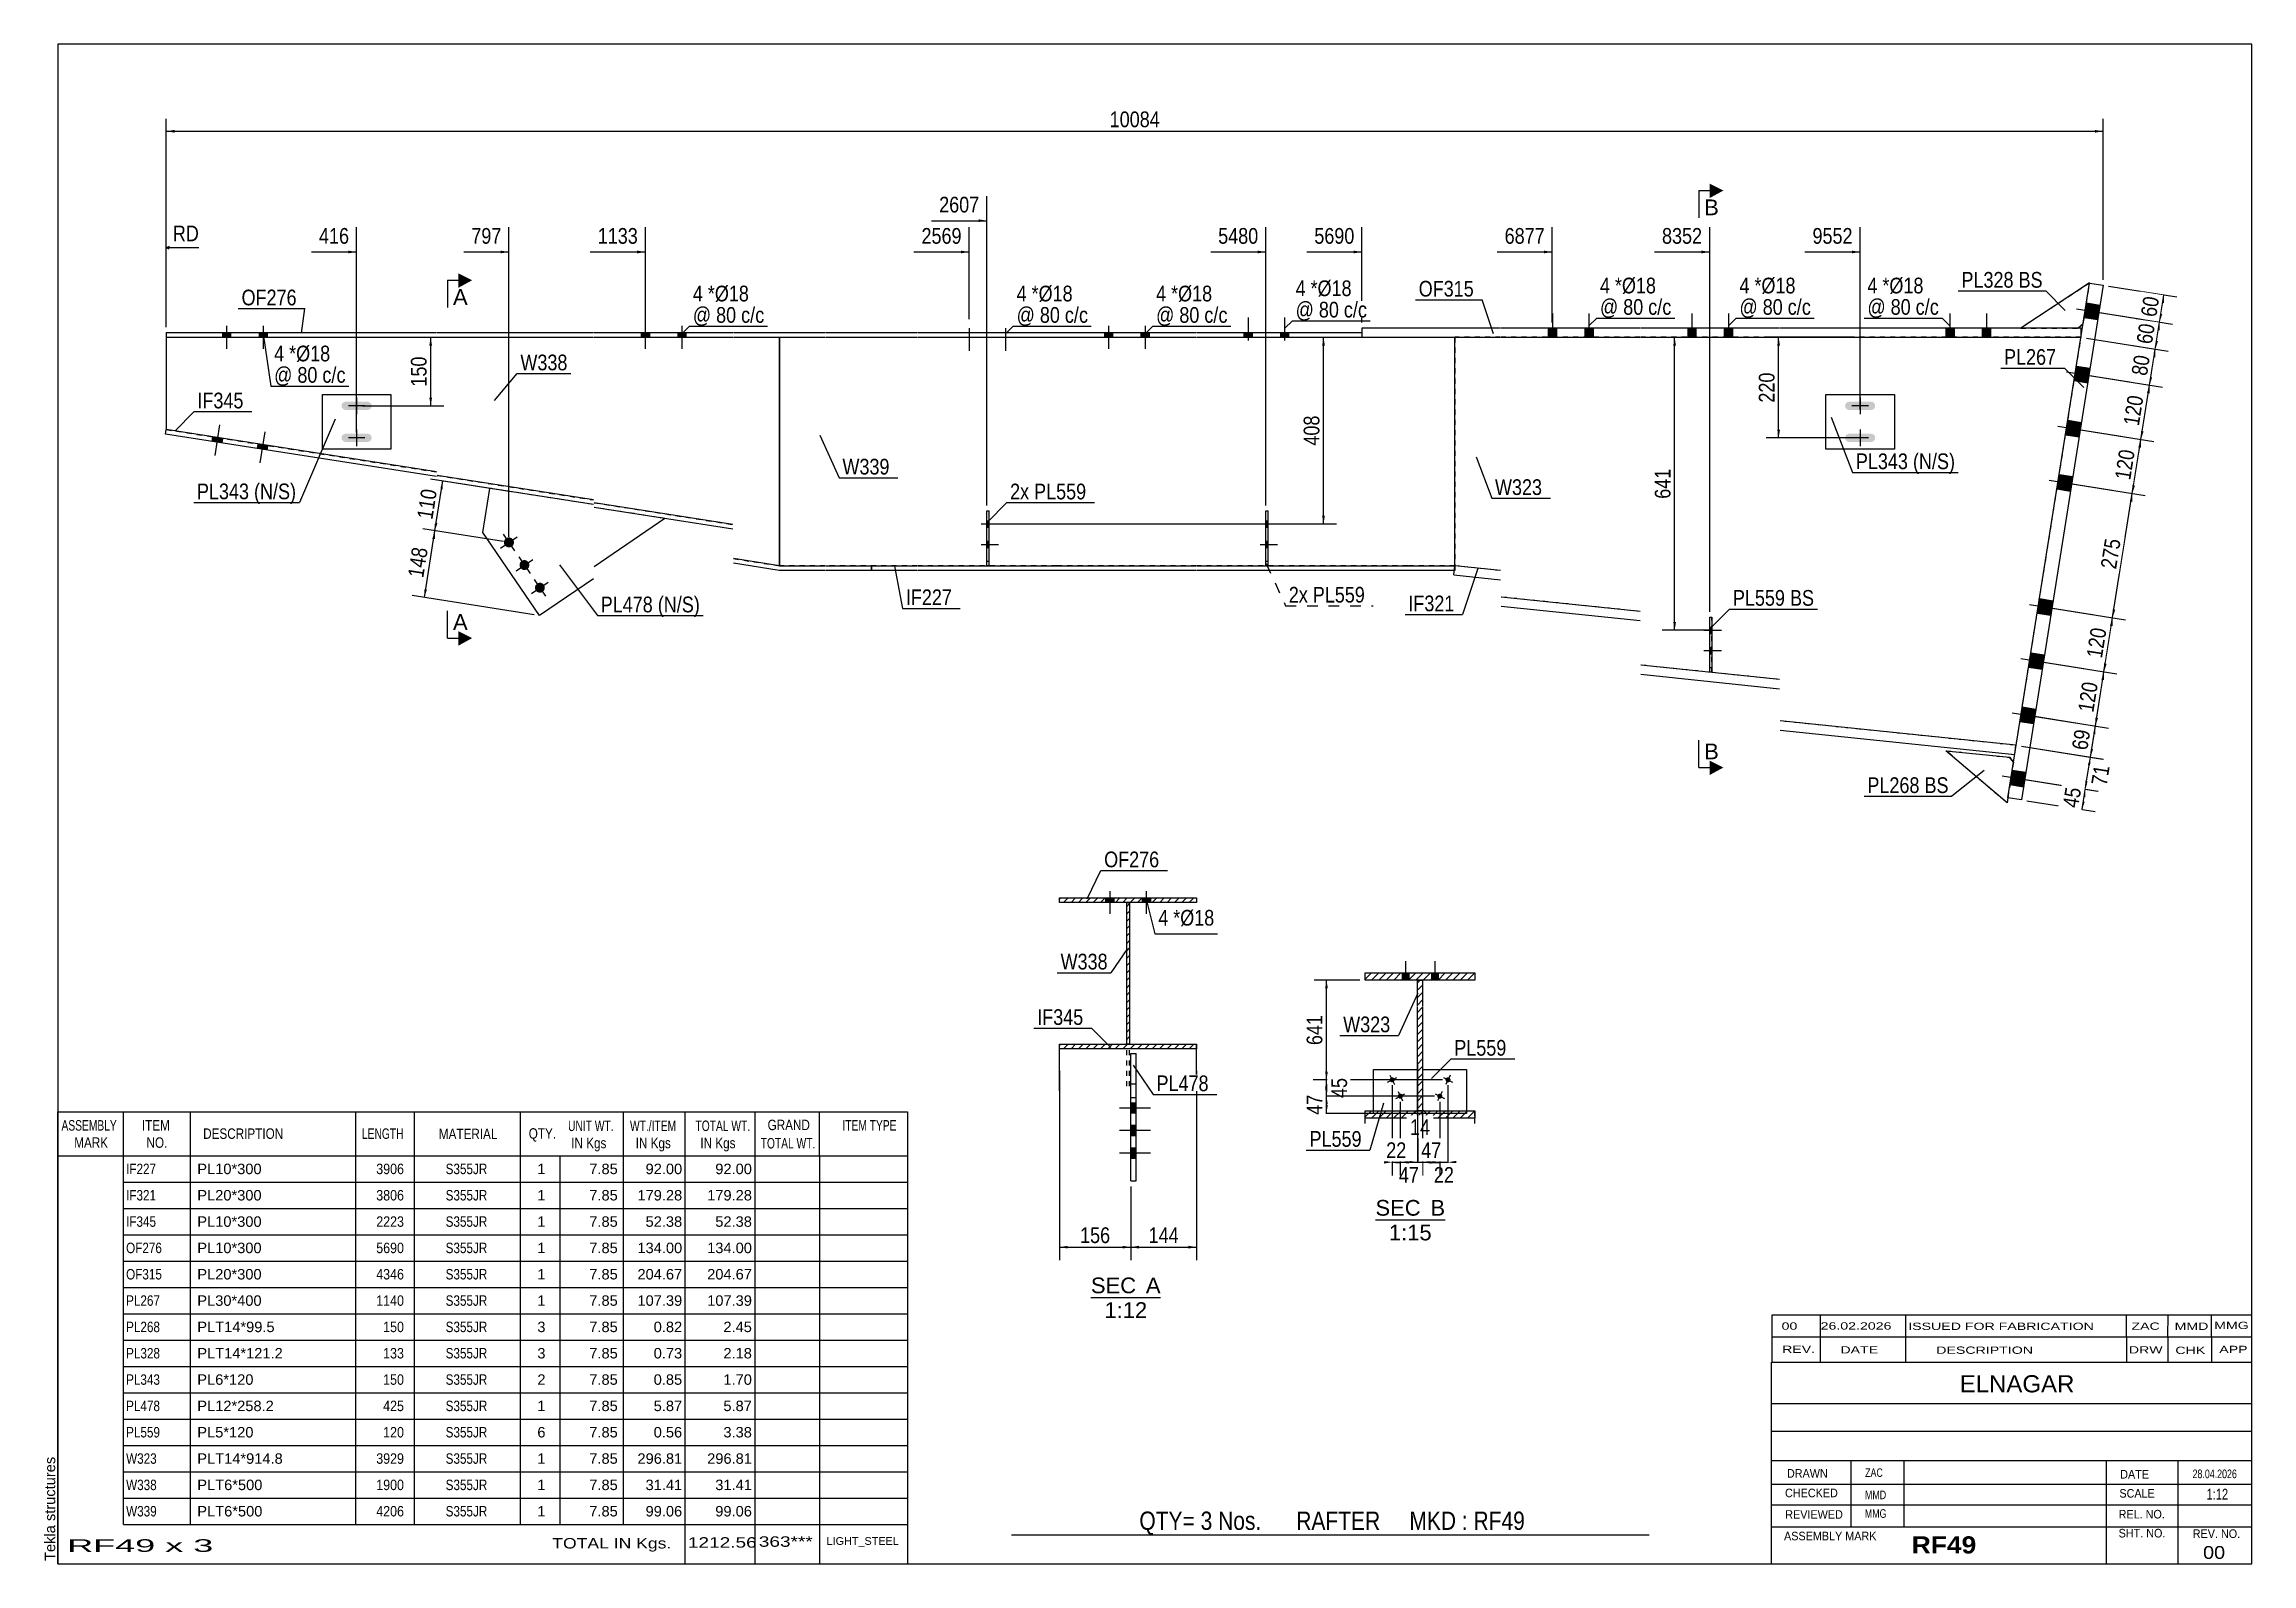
# Model space of a CAD drawing. Header units: millimetres. Extents: x -22 to 380, y -203 to 74.
import ezdxf

# ---------------------------------------------------------------- set-up
doc = ezdxf.new("R2010")
doc.units = ezdxf.units.MM
doc.linetypes.add('DXK_LINE_DOT1', pattern=[1.8814, 0.9407, -0.9407])
doc.linetypes.add('DXK_LINE_DOT2', pattern=[3.9198, 1.9599, -1.9599])
doc.styles.add('Arial', font='ARIAL.TTF', dxfattribs={"height": 0.2})
doc.styles.add('Arial Bold', font='ARIALBD.TTF', dxfattribs={"height": 0.2})
doc.styles.add('Arial Narrow', font='ARIALN.TTF', dxfattribs={"height": 0.2})

# ---------------------------------------------------------------- blocks, each defined once
blk = doc.blocks.new('Unknown-622201190-1210')
at = {"color": 5, "linetype": 'Continuous'}
for p, q in [((380.24, 74.26), (-19.76, 74.26)), ((-19.76, 74.26), (-19.76, -202.74)), ((380.24, -202.74), (380.24, 74.26)), ((-19.76, -202.74), (380.24, -202.74))]:
    blk.add_line(p, q, dxfattribs=at)
at = {"color": 174, "linetype": 'Continuous', "style": 'Arial'}
blk.add_text('Tekla structures', height=1.9102, rotation=90, dxfattribs=at).set_placement((-20.26, -202.24))
blk = doc.blocks.new('Unknown-622201190-12 - 1255')
at = {"color": 1, "linetype": 'Continuous'}
blk.add_line((168.58, -154.19), (181.27, -154.19), dxfattribs=at)
at = {"color": 0, "linetype": 'Continuous'}
blk.add_wipeout([(176.8, -153.44), (176.8, -150.44), (168.58, -150.44), (168.58, -153.44)], dxfattribs=at)
blk.add_wipeout([(181.27, -153.44), (181.27, -150.44), (178.6, -150.44), (178.6, -153.44)], dxfattribs=at)
blk.add_wipeout([(178.82, -157.94), (178.82, -154.94), (171.04, -154.94), (171.04, -157.94)], dxfattribs=at)
at = {"color": 136, "linetype": 'Continuous', "style": 'Arial'}
for s, height, p in [('SEC', 2.865, (168.58, -153.44)), ('A', 2.87, (178.6, -153.44)), ('1:12', 2.865, (171.04, -157.94))]:
    blk.add_text(s, height=height, dxfattribs=at).set_placement(p)
blk = doc.blocks.new('Unknown-622201190-13 - 5948')
at = {"color": 1, "linetype": 'Continuous'}
blk.add_line((220.46, -140.05), (233.15, -140.05), dxfattribs=at)
at = {"color": 0, "linetype": 'Continuous'}
blk.add_wipeout([(228.68, -139.3), (228.68, -136.3), (220.46, -136.3), (220.46, -139.3)], dxfattribs=at)
blk.add_wipeout([(233.15, -139.3), (233.15, -136.3), (230.48, -136.3), (230.48, -139.3)], dxfattribs=at)
blk.add_wipeout([(230.7, -143.8), (230.7, -140.8), (222.91, -140.8), (222.91, -143.8)], dxfattribs=at)
at = {"color": 136, "linetype": 'Continuous', "style": 'Arial'}
for s, height, p in [('SEC', 2.865, (220.46, -139.3)), ('B', 2.87, (230.48, -139.3)), ('1:15', 2.865, (222.91, -143.8))]:
    blk.add_text(s, height=height, dxfattribs=at).set_placement(p)
blk = doc.blocks.new('Part-622201190-1480 - 1391')
at = {"color": 2, "linetype": 'Continuous'}
for p, q in [((335.6, -64.06), (324.47, -54.54)), ((324.47, -54.54), (336.08, -55.74)), ((336.78, -56.65), (336.08, -55.74)), ((335.75, -63.11), (335.6, -64.06))]:
    blk.add_line(p, q, dxfattribs=at)
blk = doc.blocks.new('Bolt-622201190-1729 - 1391')
at = {"linetype": 'Continuous'}
for points in [[(8.37, 1.85), (10.18, 1.56), (10.31, 2.38), (8.5, 2.67)], [(8.37, 1.85), (10.18, 1.56), (10.31, 2.38), (8.5, 2.67)], [(16.6, 0.53), (18.41, 0.24), (18.54, 1.06), (16.73, 1.35)], [(16.6, 0.53), (18.41, 0.24), (18.54, 1.06), (16.73, 1.35)]]:
    blk.add_hatch(color=3, dxfattribs=at).paths.add_polyline_path(points)
at = {"color": 3, "linetype": 'Continuous'}
for p, q in [((8.89, -0.71), (9.78, 4.89)), ((8.89, -0.71), (9.78, 4.89)), ((8.37, 1.85), (8.5, 2.67)), ((8.37, 1.85), (8.5, 2.67)), ((10.18, 1.56), (10.31, 2.38)), ((10.18, 1.56), (10.31, 2.38)), ((16.6, 0.53), (16.73, 1.35)), ((16.6, 0.53), (16.73, 1.35)), ((17.11, -2.03), (18.01, 3.57)), ((17.11, -2.03), (18.01, 3.57)), ((18.41, 0.24), (18.54, 1.06)), ((18.41, 0.24), (18.54, 1.06))]:
    blk.add_line(p, q, dxfattribs=at)
blk = doc.blocks.new('Part-622201190-1671 - 1391')
at = {"color": 2, "linetype": 'Continuous'}
blk.add_line((111.82, -20.83), (111.82, 20.83), dxfattribs=at)
at = {"color": 7, "linetype": 'DXK_LINE_DOT1'}
for p, q in [((111.82, 20.83), (120.15, 20.83)), ((120.25, 20.83), (136.92, 20.83)), ((137.02, 20.83), (162.35, 20.83)), ((162.45, 20.83), (187.78, 20.83)), ((187.88, 20.83), (226.33, 20.83)), ((226.43, 20.83), (234.94, 20.83)), ((234.94, 20.83), (234.94, -20.83)), ((120.15, -20.83), (111.82, -20.83)), ((136.92, -20.83), (120.25, -20.83)), ((162.35, -20.83), (137.02, -20.83)), ((187.78, -20.83), (162.45, -20.83)), ((226.33, -20.83), (187.88, -20.83)), ((234.94, -20.83), (226.43, -20.83))]:
    blk.add_line(p, q, dxfattribs=at)
blk = doc.blocks.new('Part-622201190-5269 - 1391')
at = {"color": 7, "linetype": 'DXK_LINE_DOT1'}
for p, q in [((149.6, -20.83), (149.6, -10.83)), ((149.6, -10.83), (150.02, -10.83)), ((150.02, -20.83), (150.02, -10.83))]:
    blk.add_line(p, q, dxfattribs=at)
blk = doc.blocks.new('Part-622201190-1502 - 1391')
at = {"color": 7, "linetype": 'DXK_LINE_DOT1'}
for p, q in [((350.67, 30.73), (338.11, 22.5)), ((349.49, 23.32), (350.67, 30.73)), ((338.11, 22.5), (348.53, 22.5)), ((348.53, 22.5), (349.49, 23.32))]:
    blk.add_line(p, q, dxfattribs=at)
blk = doc.blocks.new('Part-622201190-1414 - 1391')
at = {"color": 2, "linetype": 'Continuous'}
for p, q in [((335.75, -63.11), (350.67, 30.71)), ((353.14, 30.32), (338.22, -63.5)), ((350.67, 30.71), (353.14, 30.32)), ((338.22, -63.5), (335.75, -63.11))]:
    blk.add_line(p, q, dxfattribs=at)
blk = doc.blocks.new('Bolt-622201190-5347 - 1391')
at = {"linetype": 'Continuous'}
for points in [[(88.07, 21.67), (86.57, 21.67), (86.57, 20.83), (88.07, 20.83)], [(88.07, 21.67), (86.57, 21.67), (86.57, 20.83), (88.07, 20.83)], [(94.74, 21.67), (93.24, 21.67), (93.24, 20.83), (94.74, 20.83)], [(94.74, 21.67), (93.24, 21.67), (93.24, 20.83), (94.74, 20.83)]]:
    blk.add_hatch(color=3, dxfattribs=at).paths.add_polyline_path(points)
at = {"color": 3, "linetype": 'Continuous'}
for p, q in [((86.57, 21.67), (86.57, 20.83)), ((86.57, 21.67), (86.57, 20.83)), ((87.32, 22.92), (87.32, 18.75)), ((87.32, 22.92), (87.32, 18.75)), ((88.07, 21.67), (88.07, 20.83)), ((88.07, 21.67), (88.07, 20.83)), ((93.24, 21.67), (93.24, 20.83)), ((93.24, 21.67), (93.24, 20.83)), ((93.99, 22.92), (93.99, 18.75)), ((93.99, 22.92), (93.99, 18.75)), ((94.74, 21.67), (94.74, 20.83)), ((94.74, 21.67), (94.74, 20.83))]:
    blk.add_line(p, q, dxfattribs=at)
blk = doc.blocks.new('Part-622201190-1524 - 1391')
at = {"color": 2, "linetype": 'Continuous'}
for p, q in [((350.67, 30.73), (338.11, 22.5)), ((350.67, 30.71), (350.67, 30.73)), ((348.53, 22.5), (349.49, 23.32))]:
    blk.add_line(p, q, dxfattribs=at)
blk = doc.blocks.new('Part-622201190-1605 - 1391')
at = {"color": 2, "linetype": 'Continuous'}
for p, q in [((28.45, 0.41), (28.45, 10.41)), ((28.45, 10.41), (40.95, 10.41)), ((40.95, 10.41), (40.95, 0.41)), ((40.95, 0.41), (28.45, 0.41))]:
    blk.add_line(p, q, dxfattribs=at)
blk = doc.blocks.new('Bolt-622201190-3613 - 1391')
at = {"linetype": 'Continuous'}
for points in [[(281.81, -33.16), (281.81, -31.99), (281.39, -31.99), (281.39, -33.16)], [(281.81, -36.88), (281.81, -35.72), (281.39, -35.72), (281.39, -36.88)]]:
    blk.add_hatch(color=3, dxfattribs=at).paths.add_polyline_path(points)
at = {"color": 3, "linetype": 'Continuous'}
for p, q in [((281.39, -31.99), (281.81, -31.99)), ((280.35, -32.57), (283.52, -32.57)), ((281.39, -33.16), (281.81, -33.16)), ((281.39, -35.72), (281.81, -35.72)), ((280.35, -36.3), (283.52, -36.3)), ((281.39, -36.88), (281.81, -36.88))]:
    blk.add_line(p, q, dxfattribs=at)
blk = doc.blocks.new('Bolt-622201190-5355 - 1391')
at = {"linetype": 'Continuous'}
for points in [[(253.46, 22.5), (251.96, 22.5), (251.96, 20.83), (253.46, 20.83)], [(253.46, 22.5), (251.96, 22.5), (251.96, 20.83), (253.46, 20.83)], [(260.12, 22.5), (258.62, 22.5), (258.62, 20.83), (260.12, 20.83)], [(260.12, 22.5), (258.62, 22.5), (258.62, 20.83), (260.12, 20.83)]]:
    blk.add_hatch(color=3, dxfattribs=at).paths.add_polyline_path(points)
at = {"color": 3, "linetype": 'Continuous'}
for p, q in [((252.71, 25.17), (252.71, 21)), ((252.71, 25.17), (252.71, 21)), ((259.37, 25.17), (259.37, 21)), ((259.37, 25.17), (259.37, 21)), ((251.96, 22.5), (251.96, 20.83)), ((251.96, 22.5), (251.96, 20.83)), ((253.46, 22.5), (253.46, 20.83)), ((253.46, 22.5), (253.46, 20.83)), ((258.62, 22.5), (258.62, 20.83)), ((258.62, 22.5), (258.62, 20.83)), ((260.12, 22.5), (260.12, 20.83)), ((260.12, 22.5), (260.12, 20.83))]:
    blk.add_line(p, q, dxfattribs=at)
blk = doc.blocks.new('Part-622201190-1436 - 1391')
at = {"color": 7, "linetype": 'DXK_LINE_DOT1'}
for p, q in [((335.6, -64.06), (324.47, -54.54)), ((324.47, -54.54), (336.08, -55.74)), ((336.08, -55.74), (336.78, -56.65)), ((336.78, -56.65), (335.6, -64.06))]:
    blk.add_line(p, q, dxfattribs=at)
blk = doc.blocks.new('Part-622201190-1551 - 1391')
at = {"color": 2, "linetype": 'Continuous'}
for p, q in [((0, 21.67), (0, 20.83)), ((0, 21.67), (49.28, 21.67)), ((0, 20.83), (49.28, 20.83)), ((49.38, 21.67), (77.89, 21.67)), ((49.38, 20.83), (77.89, 20.83)), ((77.99, 21.67), (103.32, 21.67)), ((77.99, 20.83), (103.32, 20.83)), ((103.42, 21.67), (120.15, 21.67)), ((103.42, 20.83), (120.15, 20.83)), ((120.25, 21.67), (136.92, 21.67)), ((120.25, 20.83), (136.92, 20.83)), ((137.02, 21.67), (162.35, 21.67)), ((137.02, 20.83), (162.35, 20.83)), ((162.45, 21.67), (187.78, 21.67)), ((162.45, 20.83), (187.78, 20.83)), ((187.88, 21.67), (218, 21.67)), ((187.88, 20.83), (218, 20.83)), ((218, 21.67), (218, 20.83))]:
    blk.add_line(p, q, dxfattribs=at)
blk = doc.blocks.new('Part-622201190-1573 - 1391')
at = {"color": 2, "linetype": 'Continuous'}
for p, q in [((226.33, 22.5), (218, 22.5)), ((218, 22.5), (218, 20.83)), ((218, 20.83), (226.33, 20.83)), ((243.27, 22.5), (226.43, 22.5)), ((226.43, 20.83), (243.27, 20.83)), ((268.71, 22.5), (243.37, 22.5)), ((243.37, 20.83), (268.71, 20.83)), ((294.14, 22.5), (268.81, 22.5)), ((268.81, 20.83), (294.14, 20.83)), ((349.1, 22.5), (294.24, 22.5)), ((294.24, 20.83), (349.1, 20.83)), ((349.1, 20.83), (349.1, 22.5))]:
    blk.add_line(p, q, dxfattribs=at)
blk = doc.blocks.new('Bolt-622201190-5356 - 1391')
at = {"linetype": 'Continuous'}
for points in [[(278.89, 22.5), (277.39, 22.5), (277.39, 20.83), (278.89, 20.83)], [(278.89, 22.5), (277.39, 22.5), (277.39, 20.83), (278.89, 20.83)], [(285.56, 22.5), (284.06, 22.5), (284.06, 20.83), (285.56, 20.83)], [(285.56, 22.5), (284.06, 22.5), (284.06, 20.83), (285.56, 20.83)]]:
    blk.add_hatch(color=3, dxfattribs=at).paths.add_polyline_path(points)
at = {"color": 3, "linetype": 'Continuous'}
for p, q in [((278.14, 25.17), (278.14, 21)), ((278.14, 25.17), (278.14, 21)), ((284.81, 25.17), (284.81, 21)), ((284.81, 25.17), (284.81, 21)), ((277.39, 22.5), (277.39, 20.83)), ((277.39, 22.5), (277.39, 20.83)), ((278.89, 22.5), (278.89, 20.83)), ((278.89, 22.5), (278.89, 20.83)), ((284.06, 22.5), (284.06, 20.83)), ((284.06, 22.5), (284.06, 20.83)), ((285.56, 22.5), (285.56, 20.83)), ((285.56, 22.5), (285.56, 20.83))]:
    blk.add_line(p, q, dxfattribs=at)
blk = doc.blocks.new('Part-622201190-1578 - 1391')
at = {"color": 2, "linetype": 'Continuous'}
for p, q in [((-0.13, 3.18), (0, 4)), ((49.28, -4.57), (-0.13, 3.18)), ((49.28, -3.73), (0, 4)), ((77.89, -8.83), (49.38, -4.36)), ((77.89, -9.67), (49.38, -5.2)), ((103.32, -13.31), (77.99, -9.33)), ((103.32, -14.15), (77.99, -10.18)), ((111.82, -20.83), (103.42, -19.52)), ((111.75, -21.67), (103.42, -20.36)), ((120.15, -21.67), (111.75, -21.67)), ((111.82, -20.83), (120.15, -20.83)), ((120.25, -20.83), (128.58, -20.83)), ((128.58, -21.67), (120.25, -21.67)), ((128.58, -20.83), (128.58, -21.67))]:
    blk.add_line(p, q, dxfattribs=at)
blk = doc.blocks.new('Bolt-622201190-5270 - 1391')
at = {"color": 3, "linetype": 'DXK_LINE_DOT2'}
for p, q in [((148.56, -13.19), (151.73, -13.19)), ((149.6, -12.61), (150.02, -12.61)), ((149.6, -13.77), (150.02, -13.77)), ((148.56, -16.92), (151.73, -16.92)), ((149.6, -16.33), (150.02, -16.33)), ((149.6, -17.5), (150.02, -17.5))]:
    blk.add_line(p, q, dxfattribs=at)
blk = doc.blocks.new('Part-622201190-1600 - 1391')
at = {"color": 2, "linetype": 'Continuous'}
for p, q in [((302.57, 0.41), (302.57, 10.41)), ((302.57, 10.41), (315.07, 10.41)), ((315.07, 10.41), (315.07, 0.41)), ((315.07, 0.41), (302.57, 0.41))]:
    blk.add_line(p, q, dxfattribs=at)
blk = doc.blocks.new('Part-622201190-1627 - 1391')
at = {"color": 2, "linetype": 'Continuous'}
for p, q in [((234.94, -20.83), (234.94, 20.83)), ((337.27, -53.56), (337.18, -53.55))]:
    blk.add_line(p, q, dxfattribs=at)
at = {"color": 7, "linetype": 'DXK_LINE_DOT1'}
for p, q in [((243.27, 20.83), (234.94, 20.83)), ((268.71, 20.83), (243.37, 20.83)), ((294.14, 20.83), (268.81, 20.83)), ((349.1, 20.83), (294.24, 20.83)), ((337.27, -53.56), (349.1, 20.83)), ((243.27, -21.7), (234.94, -20.83)), ((268.71, -29.15), (243.37, -26.52)), ((294.14, -41.56), (268.81, -38.93)), ((337.18, -53.55), (294.24, -49.1))]:
    blk.add_line(p, q, dxfattribs=at)
blk = doc.blocks.new('Part-622201190-3609 - 1391')
at = {"color": 2, "linetype": 'Continuous'}
for p, q in [((149.6, -20.83), (149.6, -10.83)), ((149.6, -10.83), (150.02, -10.83)), ((150.02, -20.83), (150.02, -10.83))]:
    blk.add_line(p, q, dxfattribs=at)
at = {"color": 7, "linetype": 'DXK_LINE_DOT1'}
for p, q in [((149.6, -20), (150.02, -20)), ((150.02, -20.83), (149.6, -20.83))]:
    blk.add_line(p, q, dxfattribs=at)
blk = doc.blocks.new('Part-622201190-1649 - 1391')
at = {"color": 2, "linetype": 'Continuous'}
for p, q in [((57.71, -14.77), (58.98, -6.71)), ((68.06, -29.91), (57.71, -14.77)), ((90.87, -12.2), (77.99, -21)), ((77.89, -23.2), (68.06, -29.91))]:
    blk.add_line(p, q, dxfattribs=at)
at = {"color": 7, "linetype": 'DXK_LINE_DOT1'}
for p, q in [((77.89, -9.67), (58.98, -6.71)), ((90.87, -12.2), (77.99, -10.18))]:
    blk.add_line(p, q, dxfattribs=at)
blk = doc.blocks.new('Bolt-622201190-5349 - 1391')
at = {"linetype": 'Continuous'}
for points in [[(197.97, 21.67), (196.47, 21.67), (196.47, 20.83), (197.97, 20.83)], [(197.97, 21.67), (196.47, 21.67), (196.47, 20.83), (197.97, 20.83)], [(204.63, 21.67), (203.13, 21.67), (203.13, 20.83), (204.63, 20.83)], [(204.63, 21.67), (203.13, 21.67), (203.13, 20.83), (204.63, 20.83)]]:
    blk.add_hatch(color=3, dxfattribs=at).paths.add_polyline_path(points)
at = {"color": 3, "linetype": 'Continuous'}
for p, q in [((197.22, 24.42), (197.22, 20.25)), ((197.22, 24.42), (197.22, 20.25)), ((203.88, 24.42), (203.88, 20.25)), ((203.88, 24.42), (203.88, 20.25)), ((196.47, 21.67), (196.47, 20.83)), ((196.47, 21.67), (196.47, 20.83)), ((197.97, 21.67), (197.97, 20.83)), ((197.97, 21.67), (197.97, 20.83)), ((203.13, 21.67), (203.13, 20.83)), ((203.13, 21.67), (203.13, 20.83)), ((204.63, 21.67), (204.63, 20.83)), ((204.63, 21.67), (204.63, 20.83))]:
    blk.add_line(p, q, dxfattribs=at)
blk = doc.blocks.new('Bolt-622201190-1731 - 1391')
at = {"linetype": 'Continuous'}
for points in [[(32.17, 8.86), (32, 8.62), (31.95, 8.33), (32, 8.04), (32.17, 7.8), (32.41, 7.64), (32.7, 7.58), (36.7, 7.58), (36.98, 7.64), (37.23, 7.8), (37.39, 8.04), (37.45, 8.33), (37.39, 8.62), (37.23, 8.86), (36.98, 9.02), (36.7, 9.08), (32.7, 9.08), (32.41, 9.02)], [(32.17, 3.03), (32, 2.78), (31.95, 2.5), (32, 2.21), (32.17, 1.97), (32.41, 1.81), (32.7, 1.75), (36.7, 1.75), (36.98, 1.81), (37.23, 1.97), (37.39, 2.21), (37.45, 2.5), (37.39, 2.78), (37.23, 3.03), (36.98, 3.19), (36.7, 3.25), (32.7, 3.25), (32.41, 3.19)]]:
    blk.add_hatch(color=3, dxfattribs=at).paths.add_polyline_path(points)
at = {"color": 3, "linetype": 'Continuous'}
for p, q in [((36.2, 8.33), (33.2, 8.33)), ((34.7, 9.83), (34.7, 6.83)), ((36.2, 2.5), (33.2, 2.5)), ((34.7, 4), (34.7, 1))]:
    blk.add_line(p, q, dxfattribs=at)
blk = doc.blocks.new('Part-622201190-1693 - 1391')
at = {"color": 2, "linetype": 'Continuous'}
for p, q in [((128.58, -21.67), (128.58, -20.83)), ((128.58, -20.83), (136.92, -20.83)), ((136.92, -21.67), (128.58, -21.67)), ((137.02, -20.83), (162.35, -20.83)), ((162.35, -21.67), (137.02, -21.67)), ((162.45, -20.83), (187.78, -20.83)), ((187.78, -21.67), (162.45, -21.67)), ((187.88, -20.83), (226.33, -20.83)), ((226.33, -21.67), (187.88, -21.67)), ((226.43, -20.83), (234.94, -20.83)), ((234.94, -21.67), (226.43, -21.67)), ((234.94, -20.83), (234.94, -21.67))]:
    blk.add_line(p, q, dxfattribs=at)
blk = doc.blocks.new('Part-622201190-3607 - 1391')
at = {"color": 7, "linetype": 'DXK_LINE_DOT1'}
for p, q in [((200.47, -20.83), (200.47, -10.83)), ((200.47, -10.83), (200.88, -10.83)), ((200.88, -20.83), (200.88, -10.83)), ((200.47, -20), (200.88, -20)), ((200.88, -20.83), (200.47, -20.83))]:
    blk.add_line(p, q, dxfattribs=at)
blk = doc.blocks.new('Part-622201190-1715 - 1391')
at = {"color": 2, "linetype": 'Continuous'}
for p, q in [((234.77, -22.49), (234.94, -20.83)), ((234.77, -22.49), (243.27, -23.37)), ((243.27, -21.7), (234.94, -20.83)), ((268.71, -29.15), (243.37, -26.52)), ((243.37, -28.2), (268.71, -30.82)), ((294.14, -41.56), (268.81, -38.93)), ((268.81, -40.61), (294.14, -43.24)), ((337.18, -53.55), (294.24, -49.1)), ((294.24, -50.78), (337.01, -55.21)), ((337.01, -55.21), (337.18, -53.55))]:
    blk.add_line(p, q, dxfattribs=at)
blk = doc.blocks.new('Part-622201190-1720 - 1391')
at = {"color": 2, "linetype": 'Continuous'}
for p, q in [((0, 20.83), (0, 4)), ((111.82, 20.83), (111.82, -20.83))]:
    blk.add_line(p, q, dxfattribs=at)
at = {"color": 7, "linetype": 'DXK_LINE_DOT1'}
for p, q in [((0, 20.83), (49.28, 20.83)), ((49.38, 20.83), (77.89, 20.83)), ((77.99, 20.83), (103.32, 20.83)), ((103.42, 20.83), (111.82, 20.83)), ((0, 4), (49.28, -3.73)), ((49.38, -4.36), (77.89, -8.83)), ((77.99, -9.33), (103.32, -13.31)), ((103.42, -19.52), (111.82, -20.83))]:
    blk.add_line(p, q, dxfattribs=at)
blk = doc.blocks.new('Part-622201190-3601 - 1391')
at = {"color": 7, "linetype": 'DXK_LINE_DOT1'}
for p, q in [((281.39, -40.22), (281.39, -30.22)), ((281.39, -30.22), (281.81, -30.22)), ((281.81, -40.22), (281.81, -30.22)), ((281.39, -39.38), (281.81, -39.38)), ((281.81, -40.22), (281.39, -40.22))]:
    blk.add_line(p, q, dxfattribs=at)
blk = doc.blocks.new('Bolt-622201190-1721 - 1391')
at = {"linetype": 'Continuous'}
for points in [[(350.09, 27.09), (349.67, 24.45), (352.14, 24.06), (352.56, 26.7)], [(350.09, 27.09), (349.67, 24.45), (352.14, 24.06), (352.56, 26.7)], [(350.09, 27.09), (349.67, 24.45), (352.14, 24.06), (352.56, 26.7)], [(350.09, 27.09), (349.67, 24.45), (352.14, 24.06), (352.56, 26.7)], [(348.26, 15.57), (347.84, 12.93), (350.31, 12.54), (350.73, 15.17)], [(348.26, 15.57), (347.84, 12.93), (350.31, 12.54), (350.73, 15.17)], [(348.26, 15.57), (347.84, 12.93), (350.31, 12.54), (350.73, 15.17)], [(348.26, 15.57), (347.84, 12.93), (350.31, 12.54), (350.73, 15.17)], [(346.69, 5.69), (346.27, 3.06), (348.74, 2.66), (349.16, 5.3)], [(346.69, 5.69), (346.27, 3.06), (348.74, 2.66), (349.16, 5.3)], [(346.69, 5.69), (346.27, 3.06), (348.74, 2.66), (349.16, 5.3)], [(346.69, 5.69), (346.27, 3.06), (348.74, 2.66), (349.16, 5.3)], [(345.12, -4.19), (344.7, -6.82), (347.17, -7.21), (347.59, -4.58)], [(345.12, -4.19), (344.7, -6.82), (347.17, -7.21), (347.59, -4.58)], [(345.12, -4.19), (344.7, -6.82), (347.17, -7.21), (347.59, -4.58)], [(345.12, -4.19), (344.7, -6.82), (347.17, -7.21), (347.59, -4.58)], [(341.52, -26.8), (341.1, -29.44), (343.57, -29.83), (343.99, -27.19)], [(341.52, -26.8), (341.1, -29.44), (343.57, -29.83), (343.99, -27.19)], [(341.52, -26.8), (341.1, -29.44), (343.57, -29.83), (343.99, -27.19)], [(341.52, -26.8), (341.1, -29.44), (343.57, -29.83), (343.99, -27.19)], [(339.95, -36.68), (339.53, -39.31), (342, -39.7), (342.42, -37.07)], [(339.95, -36.68), (339.53, -39.31), (342, -39.7), (342.42, -37.07)], [(339.95, -36.68), (339.53, -39.31), (342, -39.7), (342.42, -37.07)], [(339.95, -36.68), (339.53, -39.31), (342, -39.7), (342.42, -37.07)], [(338.38, -46.55), (337.96, -49.19), (340.43, -49.58), (340.85, -46.95)], [(338.38, -46.55), (337.96, -49.19), (340.43, -49.58), (340.85, -46.95)], [(338.38, -46.55), (337.96, -49.19), (340.43, -49.58), (340.85, -46.95)], [(338.38, -46.55), (337.96, -49.19), (340.43, -49.58), (340.85, -46.95)], [(336.55, -58.08), (336.13, -60.71), (338.6, -61.1), (339.02, -58.47)], [(336.55, -58.08), (336.13, -60.71), (338.6, -61.1), (339.02, -58.47)], [(336.55, -58.08), (336.13, -60.71), (338.6, -61.1), (339.02, -58.47)], [(336.55, -58.08), (336.13, -60.71), (338.6, -61.1), (339.02, -58.47)]]:
    blk.add_hatch(color=3, dxfattribs=at).paths.add_polyline_path(points)
at = {"color": 3, "linetype": 'Continuous'}
for p, q in [((348.26, 26.03), (359.76, 24.2)), ((348.26, 26.03), (359.76, 24.2)), ((348.26, 26.03), (359.76, 24.2)), ((348.26, 26.03), (359.76, 24.2)), ((349.67, 24.45), (352.14, 24.06)), ((349.67, 24.45), (352.14, 24.06)), ((349.67, 24.45), (352.14, 24.06)), ((349.67, 24.45), (352.14, 24.06)), ((350.09, 27.09), (352.56, 26.7)), ((350.09, 27.09), (352.56, 26.7)), ((350.09, 27.09), (352.56, 26.7)), ((350.09, 27.09), (352.56, 26.7)), ((346.43, 14.51), (357.93, 12.68)), ((346.43, 14.51), (357.93, 12.68)), ((346.43, 14.51), (357.93, 12.68)), ((346.43, 14.51), (357.93, 12.68)), ((347.84, 12.93), (350.31, 12.54)), ((347.84, 12.93), (350.31, 12.54)), ((347.84, 12.93), (350.31, 12.54)), ((347.84, 12.93), (350.31, 12.54)), ((348.26, 15.57), (350.73, 15.17)), ((348.26, 15.57), (350.73, 15.17)), ((348.26, 15.57), (350.73, 15.17)), ((348.26, 15.57), (350.73, 15.17)), ((344.86, 4.63), (356.36, 2.8)), ((344.86, 4.63), (356.36, 2.8)), ((344.86, 4.63), (356.36, 2.8)), ((344.86, 4.63), (356.36, 2.8)), ((346.69, 5.69), (349.16, 5.3)), ((346.69, 5.69), (349.16, 5.3)), ((346.69, 5.69), (349.16, 5.3)), ((346.69, 5.69), (349.16, 5.3)), ((346.27, 3.06), (348.74, 2.66)), ((346.27, 3.06), (348.74, 2.66)), ((346.27, 3.06), (348.74, 2.66)), ((346.27, 3.06), (348.74, 2.66)), ((343.28, -5.24), (354.79, -7.07)), ((343.28, -5.24), (354.79, -7.07)), ((343.28, -5.24), (354.79, -7.07)), ((343.28, -5.24), (354.79, -7.07)), ((344.7, -6.82), (347.17, -7.21)), ((344.7, -6.82), (347.17, -7.21)), ((344.7, -6.82), (347.17, -7.21)), ((344.7, -6.82), (347.17, -7.21)), ((345.12, -4.19), (347.59, -4.58)), ((345.12, -4.19), (347.59, -4.58)), ((345.12, -4.19), (347.59, -4.58)), ((345.12, -4.19), (347.59, -4.58)), ((339.69, -27.86), (351.19, -29.69)), ((339.69, -27.86), (351.19, -29.69)), ((339.69, -27.86), (351.19, -29.69)), ((339.69, -27.86), (351.19, -29.69)), ((341.52, -26.8), (343.99, -27.19)), ((341.52, -26.8), (343.99, -27.19)), ((341.52, -26.8), (343.99, -27.19)), ((341.52, -26.8), (343.99, -27.19)), ((341.1, -29.44), (343.57, -29.83)), ((341.1, -29.44), (343.57, -29.83)), ((341.1, -29.44), (343.57, -29.83)), ((341.1, -29.44), (343.57, -29.83)), ((338.12, -37.74), (349.62, -39.56)), ((338.12, -37.74), (349.62, -39.56)), ((338.12, -37.74), (349.62, -39.56)), ((338.12, -37.74), (349.62, -39.56)), ((339.53, -39.31), (342, -39.7)), ((339.53, -39.31), (342, -39.7)), ((339.53, -39.31), (342, -39.7)), ((339.53, -39.31), (342, -39.7)), ((339.95, -36.68), (342.42, -37.07)), ((339.95, -36.68), (342.42, -37.07)), ((339.95, -36.68), (342.42, -37.07)), ((339.95, -36.68), (342.42, -37.07)), ((336.55, -47.61), (348.05, -49.44)), ((336.55, -47.61), (348.05, -49.44)), ((336.55, -47.61), (348.05, -49.44)), ((336.55, -47.61), (348.05, -49.44)), ((338.38, -46.55), (340.85, -46.95)), ((338.38, -46.55), (340.85, -46.95)), ((338.38, -46.55), (340.85, -46.95)), ((338.38, -46.55), (340.85, -46.95)), ((337.96, -49.19), (340.43, -49.58)), ((337.96, -49.19), (340.43, -49.58)), ((337.96, -49.19), (340.43, -49.58)), ((337.96, -49.19), (340.43, -49.58)), ((334.72, -59.13), (346.22, -60.96)), ((334.72, -59.13), (346.22, -60.96)), ((334.72, -59.13), (346.22, -60.96)), ((334.72, -59.13), (346.22, -60.96)), ((336.55, -58.08), (339.02, -58.47)), ((336.55, -58.08), (339.02, -58.47)), ((336.55, -58.08), (339.02, -58.47)), ((336.55, -58.08), (339.02, -58.47)), ((336.13, -60.71), (338.6, -61.1)), ((336.13, -60.71), (338.6, -61.1)), ((336.13, -60.71), (338.6, -61.1)), ((336.13, -60.71), (338.6, -61.1))]:
    blk.add_line(p, q, dxfattribs=at)
blk = doc.blocks.new('Bolt-622201190-3610 - 1391')
at = {"color": 3, "linetype": 'DXK_LINE_DOT2'}
for p, q in [((281.39, -31.99), (281.81, -31.99)), ((280.35, -32.57), (283.52, -32.57)), ((281.39, -33.16), (281.81, -33.16)), ((281.39, -35.72), (281.81, -35.72)), ((280.35, -36.3), (283.52, -36.3)), ((281.39, -36.88), (281.81, -36.88))]:
    blk.add_line(p, q, dxfattribs=at)
blk = doc.blocks.new('Bolt-622201190-1730 - 1391')
at = {"linetype": 'Continuous'}
for points in [[(306.29, 8.86), (306.13, 8.62), (306.07, 8.33), (306.13, 8.04), (306.29, 7.8), (306.54, 7.64), (306.82, 7.58), (310.82, 7.58), (311.11, 7.64), (311.35, 7.8), (311.52, 8.04), (311.57, 8.33), (311.52, 8.62), (311.35, 8.86), (311.11, 9.02), (310.82, 9.08), (306.82, 9.08), (306.54, 9.02)], [(306.29, 3.03), (306.13, 2.78), (306.07, 2.5), (306.13, 2.21), (306.29, 1.97), (306.54, 1.81), (306.82, 1.75), (310.82, 1.75), (311.11, 1.81), (311.35, 1.97), (311.52, 2.21), (311.57, 2.5), (311.52, 2.78), (311.35, 3.03), (311.11, 3.19), (310.82, 3.25), (306.82, 3.25), (306.54, 3.19)]]:
    blk.add_hatch(color=3, dxfattribs=at).paths.add_polyline_path(points)
at = {"color": 3, "linetype": 'Continuous'}
for p, q in [((310.32, 8.33), (307.32, 8.33)), ((308.82, 9.83), (308.82, 6.83)), ((310.32, 2.5), (307.32, 2.5)), ((308.82, 4), (308.82, 1))]:
    blk.add_line(p, q, dxfattribs=at)
blk = doc.blocks.new('Bolt-622201190-1732 - 1391')
at = {"linetype": 'Continuous'}
for points in [[(61.95, -15.81, -1), (62.99, -17.33, -1)], [(64.78, -19.94, -1), (65.81, -21.45, -1)], [(67.6, -24.07, -1), (68.63, -25.58, -1)]]:
    blk.add_hatch(color=3, dxfattribs=at).paths.add_polyline_path(points)
at = {"color": 3, "linetype": 'Continuous'}
for p, q in [((60.96, -17.6), (63.99, -15.53)), ((61.44, -15.06), (63.51, -18.08)), ((63.78, -21.73), (66.81, -19.66)), ((64.26, -19.18), (66.33, -22.21)), ((66.6, -25.86), (69.63, -23.79)), ((67.08, -23.31), (69.15, -26.34))]:
    blk.add_line(p, q, dxfattribs=at)
blk = doc.blocks.new('Part-622201190-3604 - 1391')
at = {"color": 2, "linetype": 'Continuous'}
for p, q in [((281.39, -40.22), (281.39, -30.22)), ((281.39, -30.22), (281.81, -30.22)), ((281.81, -30.22), (281.81, -40.22)), ((281.81, -40.22), (281.39, -40.22))]:
    blk.add_line(p, q, dxfattribs=at)
blk = doc.blocks.new('Bolt-622201190-5350 - 1391')
at = {"linetype": 'Continuous'}
for points in [[(11.73, 21.67), (10.23, 21.67), (10.23, 20.83), (11.73, 20.83)], [(11.73, 21.67), (10.23, 21.67), (10.23, 20.83), (11.73, 20.83)], [(18.4, 21.67), (16.9, 21.67), (16.9, 20.83), (18.4, 20.83)], [(18.4, 21.67), (16.9, 21.67), (16.9, 20.83), (18.4, 20.83)]]:
    blk.add_hatch(color=3, dxfattribs=at).paths.add_polyline_path(points)
at = {"color": 3, "linetype": 'Continuous'}
for p, q in [((10.23, 21.67), (10.23, 20.83)), ((10.23, 21.67), (10.23, 20.83)), ((10.98, 22.92), (10.98, 18.75)), ((10.98, 22.92), (10.98, 18.75)), ((11.73, 21.67), (11.73, 20.83)), ((11.73, 21.67), (11.73, 20.83)), ((16.9, 21.67), (16.9, 20.83)), ((16.9, 21.67), (16.9, 20.83)), ((17.65, 22.92), (17.65, 18.75)), ((17.65, 22.92), (17.65, 18.75)), ((18.4, 21.67), (18.4, 20.83)), ((18.4, 21.67), (18.4, 20.83))]:
    blk.add_line(p, q, dxfattribs=at)
blk = doc.blocks.new('Part-622201190-3608 - 1391')
at = {"color": 2, "linetype": 'Continuous'}
for p, q in [((200.47, -20.83), (200.47, -10.83)), ((200.47, -10.83), (200.88, -10.83)), ((200.88, -20.83), (200.88, -10.83))]:
    blk.add_line(p, q, dxfattribs=at)
blk = doc.blocks.new('Bolt-622201190-3616 - 1391')
at = {"color": 3, "linetype": 'DXK_LINE_DOT2'}
for p, q in [((199.43, -13.19), (202.59, -13.19)), ((200.47, -12.61), (200.88, -12.61)), ((200.47, -13.77), (200.88, -13.77)), ((199.43, -16.92), (202.59, -16.92)), ((200.47, -16.33), (200.88, -16.33)), ((200.47, -17.5), (200.88, -17.5))]:
    blk.add_line(p, q, dxfattribs=at)
blk = doc.blocks.new('Bolt-622201190-3617 - 1391')
at = {"linetype": 'Continuous'}
for points in [[(200.88, -13.77), (200.88, -12.61), (200.47, -12.61), (200.47, -13.77)], [(200.88, -17.5), (200.88, -16.33), (200.47, -16.33), (200.47, -17.5)]]:
    blk.add_hatch(color=3, dxfattribs=at).paths.add_polyline_path(points)
at = {"color": 3, "linetype": 'Continuous'}
for p, q in [((199.43, -13.19), (202.59, -13.19)), ((200.47, -12.61), (200.88, -12.61)), ((200.47, -13.77), (200.88, -13.77)), ((199.43, -16.92), (202.59, -16.92)), ((200.47, -16.33), (200.88, -16.33)), ((200.47, -17.5), (200.88, -17.5))]:
    blk.add_line(p, q, dxfattribs=at)
blk = doc.blocks.new('Bolt-622201190-3618 - 1391')
at = {"linetype": 'Continuous'}
for points in [[(150.02, -13.77), (150.02, -12.61), (149.6, -12.61), (149.6, -13.77)], [(150.02, -17.5), (150.02, -16.33), (149.6, -16.33), (149.6, -17.5)]]:
    blk.add_hatch(color=3, dxfattribs=at).paths.add_polyline_path(points)
at = {"color": 3, "linetype": 'Continuous'}
for p, q in [((148.56, -13.19), (151.73, -13.19)), ((149.6, -12.61), (150.02, -12.61)), ((149.6, -13.77), (150.02, -13.77)), ((148.56, -16.92), (151.73, -16.92)), ((149.6, -16.33), (150.02, -16.33)), ((149.6, -17.5), (150.02, -17.5))]:
    blk.add_line(p, q, dxfattribs=at)
blk = doc.blocks.new('Bolt-622201190-5348 - 1391')
at = {"linetype": 'Continuous'}
for points in [[(172.53, 21.67), (171.03, 21.67), (171.03, 20.83), (172.53, 20.83)], [(172.53, 21.67), (171.03, 21.67), (171.03, 20.83), (172.53, 20.83)], [(179.2, 21.67), (177.7, 21.67), (177.7, 20.83), (179.2, 20.83)], [(179.2, 21.67), (177.7, 21.67), (177.7, 20.83), (179.2, 20.83)]]:
    blk.add_hatch(color=3, dxfattribs=at).paths.add_polyline_path(points)
at = {"color": 3, "linetype": 'Continuous'}
for p, q in [((171.03, 21.67), (171.03, 20.83)), ((171.03, 21.67), (171.03, 20.83)), ((171.78, 22.92), (171.78, 18.75)), ((171.78, 22.92), (171.78, 18.75)), ((172.53, 21.67), (172.53, 20.83)), ((172.53, 21.67), (172.53, 20.83)), ((177.7, 21.67), (177.7, 20.83)), ((177.7, 21.67), (177.7, 20.83)), ((178.45, 22.92), (178.45, 18.75)), ((178.45, 22.92), (178.45, 18.75)), ((179.2, 21.67), (179.2, 20.83)), ((179.2, 21.67), (179.2, 20.83))]:
    blk.add_line(p, q, dxfattribs=at)
blk = doc.blocks.new('Bolt-622201190-5357 - 1391')
at = {"linetype": 'Continuous'}
for points in [[(325.94, 22.5), (324.44, 22.5), (324.44, 20.83), (325.94, 20.83)], [(325.94, 22.5), (324.44, 22.5), (324.44, 20.83), (325.94, 20.83)], [(332.6, 22.5), (331.1, 22.5), (331.1, 20.83), (332.6, 20.83)], [(332.6, 22.5), (331.1, 22.5), (331.1, 20.83), (332.6, 20.83)]]:
    blk.add_hatch(color=3, dxfattribs=at).paths.add_polyline_path(points)
at = {"color": 3, "linetype": 'Continuous'}
for p, q in [((325.19, 25.17), (325.19, 21)), ((325.19, 25.17), (325.19, 21)), ((331.85, 25.17), (331.85, 21)), ((331.85, 25.17), (331.85, 21)), ((324.44, 22.5), (324.44, 20.83)), ((324.44, 22.5), (324.44, 20.83)), ((325.94, 22.5), (325.94, 20.83)), ((325.94, 22.5), (325.94, 20.83)), ((331.1, 22.5), (331.1, 20.83)), ((331.1, 22.5), (331.1, 20.83)), ((332.6, 22.5), (332.6, 20.83)), ((332.6, 22.5), (332.6, 20.83))]:
    blk.add_line(p, q, dxfattribs=at)
blk = doc.blocks.new('Bolt-622201190-5364 - 1391')
at = {"color": 3, "linetype": 'Continuous'}
for p, q in [((146.35, 22.5), (146.35, 18.33)), ((146.35, 22.5), (146.35, 18.33)), ((153.02, 22.5), (153.02, 18.33)), ((153.02, 22.5), (153.02, 18.33))]:
    blk.add_line(p, q, dxfattribs=at)
blk = doc.blocks.new('Part-622201190-1335 - 1255')
at = {"linetype": 'Continuous'}
h = blk.add_hatch(dxfattribs=at)
h.set_pattern_fill('', scale=0.3, style=0, pattern_type=0)
h.set_pattern_definition([(45, (187.8468, -82.2111), (-0.67352, 0.67352), [])])
h.paths.add_polyline_path([(162.85, -82.21), (187.85, -82.21), (187.85, -81.38), (162.85, -81.38)])
at = {"color": 2, "linetype": 'Continuous'}
for p, q in [((162.85, -82.21), (162.85, -81.38)), ((162.85, -81.38), (187.85, -81.38)), ((187.85, -82.21), (162.85, -82.21)), ((187.85, -81.38), (187.85, -82.21))]:
    blk.add_line(p, q, dxfattribs=at)
blk = doc.blocks.new('Part-622201190-1287 - 1255')
at = {"color": 2, "linetype": 'Continuous'}
for p, q in [((175.85, -132.96), (175.85, -109.75)), ((175.85, -109.75), (176.85, -109.75)), ((176.85, -132.96), (176.85, -109.75)), ((176.85, -117.82), (175.85, -117.82)), ((175.85, -132.96), (176.85, -132.96))]:
    blk.add_line(p, q, dxfattribs=at)
at = {"color": 7, "linetype": 'DXK_LINE_DOT1'}
blk.add_line((175.85, -115.24), (176.85, -115.24), dxfattribs=at)
blk = doc.blocks.new('Part-622201190-1312 - 1255')
at = {"linetype": 'Continuous'}
h = blk.add_hatch(dxfattribs=at)
h.set_pattern_fill('', scale=0.3, style=0, pattern_type=0)
h.set_pattern_definition([(45, (187.8468, -108.8583), (-0.67352, 0.67352), [])])
h.paths.add_polyline_path([(162.85, -108.86), (187.85, -108.86), (187.85, -108.01), (162.85, -108.01)])
at = {"color": 7, "linetype": 'DXK_LINE_DOT1'}
for p, q in [((162.85, -108.86), (162.85, -108.01)), ((187.85, -108.86), (187.85, -108.01))]:
    blk.add_line(p, q, dxfattribs=at)
at = {"color": 2, "linetype": 'Continuous'}
for p, q in [((162.85, -108.86), (162.85, -108.01)), ((162.85, -108.01), (187.85, -108.01)), ((187.85, -108.01), (187.85, -108.86)), ((162.85, -116.53), (162.85, -108.86)), ((187.85, -108.86), (162.85, -108.86)), ((187.85, -116.53), (187.85, -108.86))]:
    blk.add_line(p, q, dxfattribs=at)
blk = doc.blocks.new('Part-622201190-1352 - 1255')
at = {"linetype": 'Continuous'}
h = blk.add_hatch(dxfattribs=at)
h.set_pattern_fill('', scale=0.3, style=0, pattern_type=0)
h.set_pattern_definition([(45, (175.5968, -108.0148), (-0.67352, 0.67352), [])])
h.paths.add_polyline_path([(175.1, -108.01), (175.6, -108.01), (175.6, -82.21), (175.1, -82.21)])
at = {"color": 2, "linetype": 'Continuous'}
for p, q in [((175.1, -108.01), (175.1, -82.21)), ((175.1, -82.21), (175.6, -82.21)), ((175.6, -82.21), (175.6, -108.01)), ((175.6, -108.01), (175.1, -108.01))]:
    blk.add_line(p, q, dxfattribs=at)
at = {"color": 7, "linetype": 'DXK_LINE_DOT1'}
for p, q in [((175.1, -115.69), (175.1, -108.01)), ((175.6, -115.69), (175.6, -108.01))]:
    blk.add_line(p, q, dxfattribs=at)
blk = doc.blocks.new('Bolt-622201190-1366 - 1255')
at = {"linetype": 'Continuous'}
for points in [[(175.85, -118.7), (175.85, -120.53), (176.85, -120.53), (176.85, -118.7)], [(175.85, -122.83), (175.85, -124.66), (176.85, -124.66), (176.85, -122.83)], [(175.85, -126.95), (175.85, -128.79), (176.85, -128.79), (176.85, -126.95)]]:
    blk.add_hatch(color=3, dxfattribs=at).paths.add_polyline_path(points)
at = {"color": 3, "linetype": 'Continuous'}
for p, q in [((173.76, -119.61), (179.43, -119.61)), ((175.85, -118.7), (176.85, -118.7)), ((175.85, -120.53), (176.85, -120.53)), ((173.76, -123.74), (179.43, -123.74)), ((175.85, -122.83), (176.85, -122.83)), ((175.85, -124.66), (176.85, -124.66)), ((173.76, -127.87), (179.43, -127.87)), ((175.85, -126.95), (176.85, -126.95)), ((175.85, -128.79), (176.85, -128.79))]:
    blk.add_line(p, q, dxfattribs=at)
blk = doc.blocks.new('Bolt-622201190-5384 - 1255')
at = {"linetype": 'Continuous'}
for points in [[(172.76, -81.38), (171.26, -81.38), (171.26, -82.21), (172.76, -82.21)], [(172.76, -81.38), (171.26, -81.38), (171.26, -82.21), (172.76, -82.21)], [(179.43, -81.38), (177.93, -81.38), (177.93, -82.21), (179.43, -82.21)], [(179.43, -81.38), (177.93, -81.38), (177.93, -82.21), (179.43, -82.21)]]:
    blk.add_hatch(color=3, dxfattribs=at).paths.add_polyline_path(points)
at = {"color": 3, "linetype": 'Continuous'}
for p, q in [((172.01, -80.13), (172.01, -84.29)), ((172.01, -80.13), (172.01, -84.29)), ((178.68, -80.13), (178.68, -84.29)), ((178.68, -80.13), (178.68, -84.29)), ((171.26, -81.38), (171.26, -82.21)), ((171.26, -81.38), (171.26, -82.21)), ((172.76, -81.38), (172.76, -82.21)), ((172.76, -81.38), (172.76, -82.21)), ((177.93, -81.38), (177.93, -82.21)), ((177.93, -81.38), (177.93, -82.21)), ((179.43, -81.38), (179.43, -82.21)), ((179.43, -81.38), (179.43, -82.21))]:
    blk.add_line(p, q, dxfattribs=at)
blk = doc.blocks.new('Bolt-622201190-5999 - 5948')
at = {"linetype": 'Continuous'}
for points in [[(226.52, -95.04), (225.32, -95.04), (225.32, -96.37), (226.52, -96.37)], [(226.52, -95.04), (225.32, -95.04), (225.32, -96.37), (226.52, -96.37)], [(231.86, -95.04), (230.66, -95.04), (230.66, -96.37), (231.86, -96.37)], [(231.86, -95.04), (230.66, -95.04), (230.66, -96.37), (231.86, -96.37)]]:
    blk.add_hatch(color=3, dxfattribs=at).paths.add_polyline_path(points)
at = {"color": 3, "linetype": 'Continuous'}
for p, q in [((225.32, -95.04), (225.32, -96.37)), ((225.32, -95.04), (225.32, -96.37)), ((225.92, -92.91), (225.92, -96.24)), ((225.92, -92.91), (225.92, -96.24)), ((226.52, -95.04), (226.52, -96.37)), ((226.52, -95.04), (226.52, -96.37)), ((230.66, -95.04), (230.66, -96.37)), ((230.66, -95.04), (230.66, -96.37)), ((231.26, -92.91), (231.26, -96.24)), ((231.26, -92.91), (231.26, -96.24)), ((231.86, -95.04), (231.86, -96.37)), ((231.86, -95.04), (231.86, -96.37))]:
    blk.add_line(p, q, dxfattribs=at)
blk = doc.blocks.new('Part-622201190-5975 - 5948')
at = {"linetype": 'Continuous'}
h = blk.add_hatch(dxfattribs=at)
h.set_pattern_fill('', scale=0.3, style=0, pattern_type=0)
h.set_pattern_definition([(45, (238.5897, -121.5102), (-0.67352, 0.67352), [])])
h.paths.add_polyline_path([(218.59, -121.51), (238.59, -121.51), (238.59, -120.17), (218.59, -120.17)])
at = {"color": 7, "linetype": 'DXK_LINE_DOT1'}
for p, q in [((218.59, -121.17), (218.59, -120.17)), ((238.59, -121.17), (238.59, -120.17))]:
    blk.add_line(p, q, dxfattribs=at)
at = {"color": 2, "linetype": 'Continuous'}
for p, q in [((218.59, -121.51), (218.59, -120.17)), ((218.59, -120.17), (238.59, -120.17)), ((238.59, -120.17), (238.59, -121.51)), ((218.59, -122.51), (218.59, -121.51)), ((238.59, -121.51), (218.59, -121.51)), ((238.59, -122.51), (238.59, -121.51))]:
    blk.add_line(p, q, dxfattribs=at)
blk = doc.blocks.new('Part-622201190-5951 - 5948')
at = {"linetype": 'Continuous'}
h = blk.add_hatch(dxfattribs=at)
h.set_pattern_fill('', scale=0.3, style=0, pattern_type=0)
h.set_pattern_definition([(45, (238.5897, -96.375), (-0.67352, 0.67352), [])])
h.paths.add_polyline_path([(218.59, -96.37), (238.59, -96.37), (238.59, -95.04), (218.59, -95.04)])
at = {"color": 2, "linetype": 'Continuous'}
for p, q in [((218.59, -96.37), (218.59, -95.04)), ((218.59, -95.04), (238.59, -95.04)), ((238.59, -96.37), (218.59, -96.37)), ((238.59, -95.04), (238.59, -96.37))]:
    blk.add_line(p, q, dxfattribs=at)
blk = doc.blocks.new('Part-622201190-5971 - 5948')
at = {"linetype": 'Continuous'}
h = blk.add_hatch(dxfattribs=at)
h.set_pattern_fill('', scale=0.3, style=0, pattern_type=0)
h.set_pattern_definition([(45, (229.0563, -120.1697), (-0.67352, 0.67352), [])])
h.paths.add_polyline_path([(228.12, -120.17), (229.06, -120.17), (229.06, -96.37), (228.12, -96.37)])
at = {"color": 2, "linetype": 'Continuous'}
for p, q in [((228.12, -101.04), (228.12, -96.37)), ((228.12, -96.37), (229.06, -96.37)), ((229.06, -96.37), (229.06, -101.04)), ((228.12, -120.17), (228.12, -101.14)), ((229.06, -101.14), (229.06, -120.17)), ((229.06, -120.17), (228.12, -120.17))]:
    blk.add_line(p, q, dxfattribs=at)
at = {"color": 7, "linetype": 'DXK_LINE_DOT1'}
for p, q in [((228.12, -121.17), (228.12, -120.17)), ((229.06, -121.17), (229.06, -120.17))]:
    blk.add_line(p, q, dxfattribs=at)
blk = doc.blocks.new('Bolt-622201190-6018 - 5948')
at = {"linetype": 'Continuous'}
for points in [[(223.92, -114.33, -1), (223.08, -114.74, -1)], [(225.41, -117.31, -1), (224.57, -117.72, -1)]]:
    blk.add_hatch(color=3, dxfattribs=at).paths.add_polyline_path(points)
at = {"color": 3, "linetype": 'Continuous'}
for p, q in [((222.66, -114.95), (224.33, -114.12)), ((223.08, -113.7), (223.92, -115.37)), ((224.57, -116.68), (225.41, -118.35)), ((224.15, -117.93), (225.82, -117.1))]:
    blk.add_line(p, q, dxfattribs=at)
blk = doc.blocks.new('Part-622201190-5978 - 5948')
at = {"color": 2, "linetype": 'Continuous'}
for p, q in [((220.1, -112.65), (228.1, -112.65)), ((220.1, -120.17), (220.1, -112.65)), ((228.1, -112.65), (228.1, -119.98)), ((227.92, -120.17), (228.1, -119.98))]:
    blk.add_line(p, q, dxfattribs=at)
at = {"color": 7, "linetype": 'DXK_LINE_DOT1'}
for p, q in [((220.1, -112.65), (228.1, -112.65)), ((220.1, -120.65), (220.1, -120.17)), ((227.44, -120.65), (220.1, -120.65)), ((227.92, -120.17), (227.44, -120.65))]:
    blk.add_line(p, q, dxfattribs=at)
blk = doc.blocks.new('Part-622201190-5981 - 5948')
at = {"color": 2, "linetype": 'Continuous'}
for p, q in [((229.08, -119.98), (229.08, -112.65)), ((229.08, -112.65), (237.08, -112.65)), ((237.08, -112.65), (237.08, -120.17)), ((229.26, -120.17), (229.08, -119.98))]:
    blk.add_line(p, q, dxfattribs=at)
at = {"color": 7, "linetype": 'DXK_LINE_DOT1'}
for p, q in [((229.08, -112.65), (237.08, -112.65)), ((229.74, -120.65), (229.26, -120.17)), ((237.08, -120.65), (229.74, -120.65)), ((237.08, -120.17), (237.08, -120.65))]:
    blk.add_line(p, q, dxfattribs=at)
blk = doc.blocks.new('Bolt-622201190-6021 - 5948')
at = {"linetype": 'Continuous'}
for points in [[(234.1, -114.74, -1), (233.26, -114.33, -1)], [(232.61, -117.72, -1), (231.77, -117.31, -1)]]:
    blk.add_hatch(color=3, dxfattribs=at).paths.add_polyline_path(points)
at = {"color": 3, "linetype": 'Continuous'}
for p, q in [((232.61, -116.68), (231.77, -118.35)), ((232.85, -114.12), (234.52, -114.95)), ((234.1, -113.7), (233.26, -115.37)), ((231.35, -117.1), (233.02, -117.93))]:
    blk.add_line(p, q, dxfattribs=at)
blk = doc.blocks.new('StraightDimension-622201190-4675 - 1391')
at = {"linetype": 'Continuous'}
for points in [[(210.73, 19.33), (210.98, 20.83), (211.23, 19.33)], [(211.23, -11.69), (210.98, -13.19), (210.73, -11.69)]]:
    blk.add_hatch(color=7, dxfattribs=at).paths.add_polyline_path(points)
at = {"color": 7, "linetype": 'Continuous'}
for p, q in [((210.98, -13.19), (210.98, 20.83)), ((211.95, 20.83), (213.38, 20.83)), ((149.37, -13.19), (213.38, -13.19))]:
    blk.add_line(p, q, dxfattribs=at)
at = {"color": 0}
blk.add_wipeout([(210.83, 7.16), (206.63, 7.16), (206.63, 0.48), (210.83, 0.48)], dxfattribs=at)
at = {"color": 3, "style": 'Arial Narrow'}
blk.add_text('408', height=2.863, rotation=90.0002, dxfattribs=at).set_placement((210.23, 1.08))
blk = doc.blocks.new('StraightDimension-622201190-6520 - 1391')
at = {"linetype": 'Continuous'}
blk.add_hatch(color=7, dxfattribs=at).paths.add_polyline_path([(307.32, 36.63), (308.82, 36.38), (307.32, 36.13)])
at = {"color": 7, "linetype": 'Continuous'}
for p, q in [((308.82, 7.67), (308.82, 40.88)), ((298.76, 36.38), (308.82, 36.38))]:
    blk.add_line(p, q, dxfattribs=at)
at = {"color": 0}
blk.add_wipeout([(308.05, 37.28), (308.05, 41.48), (299.54, 41.48), (299.54, 37.28)], dxfattribs=at)
at = {"color": 3, "style": 'Arial Narrow'}
blk.add_text('9552', height=2.863, dxfattribs=at).set_placement((300.14, 37.88))
blk = doc.blocks.new('StraightDimension-622201190-1965 - 1391')
at = {"linetype": 'Continuous'}
for points in [[(359.54, 0.78), (360.02, 2.22), (360.03, 0.7)], [(358.93, -6.21), (358.45, -7.66), (358.44, -6.13)]]:
    blk.add_hatch(color=7, dxfattribs=at).paths.add_polyline_path(points)
at = {"color": 7, "linetype": 'Continuous'}
for p, q in [((347.47, 4.22), (362.39, 1.84)), ((358.45, -7.66), (360.02, 2.22)), ((345.9, -5.66), (360.82, -8.03))]:
    blk.add_line(p, q, dxfattribs=at)
at = {"color": 0}
blk.add_wipeout([(359.61, 0.61), (355.46, 1.27), (354.41, -5.34), (358.56, -5.99)], dxfattribs=at)
at = {"color": 3, "style": 'Arial Narrow'}
blk.add_text('120', height=2.863, rotation=80.9647, dxfattribs=at).set_placement((358.06, -5.31))
blk = doc.blocks.new('StraightDimension-622201190-1851 - 1391')
at = {"linetype": 'Continuous'}
for points in [[(1.5, 58.13), (0, 58.38), (1.5, 58.63)], [(351.64, 58.63), (353.14, 58.38), (351.64, 58.13)]]:
    blk.add_hatch(color=7, dxfattribs=at).paths.add_polyline_path(points)
at = {"color": 7, "linetype": 'Continuous'}
for p, q in [((0, 22.67), (0, 60.63)), ((353.14, 31.32), (353.14, 60.63)), ((0, 58.38), (353.14, 58.38))]:
    blk.add_line(p, q, dxfattribs=at)
at = {"color": 0}
blk.add_wipeout([(181.74, 58.53), (181.74, 62.73), (171.4, 62.73), (171.4, 58.53)], dxfattribs=at)
at = {"color": 3, "style": 'Arial Narrow'}
blk.add_text('10084', height=2.863, dxfattribs=at).set_placement((172, 59.13))
blk = doc.blocks.new('StraightDimension-622201190-1863 - 1391')
at = {"linetype": 'Continuous'}
for points in [[(351.23, -51.46), (351.71, -50.02), (351.73, -51.54)], [(351.29, -54.27), (350.81, -55.72), (350.8, -54.2)]]:
    blk.add_hatch(color=7, dxfattribs=at).paths.add_polyline_path(points)
at = {"color": 7, "linetype": 'Continuous'}
for p, q in [((339.16, -48.02), (354.08, -50.4)), ((350.81, -55.72), (351.71, -50.02)), ((338.26, -53.72), (353.18, -56.09))]:
    blk.add_line(p, q, dxfattribs=at)
at = {"color": 0}
blk.add_wipeout([(351.49, -50.45), (347.35, -49.79), (346.58, -54.58), (350.73, -55.24)], dxfattribs=at)
at = {"color": 3, "style": 'Arial Narrow'}
blk.add_text('69', height=2.863, rotation=80.9647, dxfattribs=at).set_placement((350.23, -54.56))
blk = doc.blocks.new('StraightDimension-622201190-1883 - 1391')
at = {"linetype": 'Continuous'}
for points in [[(350.33, -57.16), (350.81, -55.72), (350.82, -57.24)], [(350.36, -60.1), (349.88, -61.55), (349.87, -60.02)]]:
    blk.add_hatch(color=7, dxfattribs=at).paths.add_polyline_path(points)
at = {"color": 7, "linetype": 'Continuous'}
for p, q in [((338.26, -53.72), (353.03, -56.07)), ((349.88, -61.55), (350.81, -55.72)), ((337.33, -59.55), (352.1, -61.9))]:
    blk.add_line(p, q, dxfattribs=at)
at = {"color": 0}
blk.add_wipeout([(355.02, -56.92), (350.87, -56.26), (350.11, -61.05), (354.26, -61.71)], dxfattribs=at)
at = {"color": 3, "style": 'Arial Narrow'}
blk.add_text('71', height=2.863, rotation=80.9647, dxfattribs=at).set_placement((353.76, -61.03))
blk = doc.blocks.new('StraightDimension-622201190-1907 - 1391')
at = {"linetype": 'Continuous'}
for points in [[(349.77, -63.82), (349.29, -65.27), (349.28, -63.74)], [(349.4, -62.99), (349.88, -61.55), (349.89, -63.07)]]:
    blk.add_hatch(color=7, dxfattribs=at).paths.add_polyline_path(points)
at = {"color": 7, "linetype": 'Continuous'}
for p, q in [((337.33, -59.55), (352.25, -61.92)), ((339.21, -63.66), (351.66, -65.64)), ((349.29, -65.27), (349.88, -61.55))]:
    blk.add_line(p, q, dxfattribs=at)
at = {"color": 0}
blk.add_wipeout([(349.82, -60.98), (345.67, -60.32), (344.91, -65.12), (349.06, -65.78)], dxfattribs=at)
at = {"color": 3, "style": 'Arial Narrow'}
blk.add_text('45', height=2.863, rotation=80.9647, dxfattribs=at).set_placement((348.56, -65.09))
blk = doc.blocks.new('StraightDimension-622201190-1924 - 1391')
at = {"linetype": 'Continuous'}
for points in [[(357.97, -9.1), (358.45, -7.66), (358.46, -9.18)], [(355.34, -28.83), (354.85, -30.27), (354.84, -28.75)]]:
    blk.add_hatch(color=7, dxfattribs=at).paths.add_polyline_path(points)
at = {"color": 7, "linetype": 'Continuous'}
for p, q in [((345.9, -5.66), (360.82, -8.03)), ((354.85, -30.27), (358.45, -7.66)), ((342.3, -28.28), (357.22, -30.65))]:
    blk.add_line(p, q, dxfattribs=at)
at = {"color": 0}
blk.add_wipeout([(357.03, -15.64), (352.88, -14.98), (351.83, -21.58), (355.98, -22.24)], dxfattribs=at)
at = {"color": 3, "style": 'Arial Narrow'}
blk.add_text('275', height=2.863, rotation=80.9647, dxfattribs=at).set_placement((355.48, -21.55))
blk = doc.blocks.new('StraightDimension-622201190-1931 - 1391')
at = {"linetype": 'Continuous'}
for points in [[(354.37, -31.71), (354.85, -30.27), (354.87, -31.79)], [(353.77, -38.71), (353.28, -40.15), (353.27, -38.63)]]:
    blk.add_hatch(color=7, dxfattribs=at).paths.add_polyline_path(points)
at = {"color": 7, "linetype": 'Continuous'}
for p, q in [((342.3, -28.28), (357.22, -30.65)), ((353.28, -40.15), (354.85, -30.27)), ((340.73, -38.15), (355.65, -40.52))]:
    blk.add_line(p, q, dxfattribs=at)
at = {"color": 0}
blk.add_wipeout([(354.45, -31.89), (350.3, -31.23), (349.25, -37.83), (353.4, -38.49)], dxfattribs=at)
at = {"color": 3, "style": 'Arial Narrow'}
blk.add_text('120', height=2.863, rotation=80.9647, dxfattribs=at).set_placement((352.9, -37.8))
blk = doc.blocks.new('StraightDimension-622201190-1938 - 1391')
at = {"linetype": 'Continuous'}
for points in [[(352.8, -41.59), (353.28, -40.15), (353.29, -41.67)], [(352.2, -48.58), (351.71, -50.02), (351.7, -48.5)]]:
    blk.add_hatch(color=7, dxfattribs=at).paths.add_polyline_path(points)
at = {"color": 7, "linetype": 'Continuous'}
for p, q in [((340.73, -38.15), (355.65, -40.52)), ((351.71, -50.02), (353.28, -40.15)), ((339.16, -48.02), (354.08, -50.4))]:
    blk.add_line(p, q, dxfattribs=at)
at = {"color": 0}
blk.add_wipeout([(352.88, -41.76), (348.73, -41.1), (347.68, -47.7), (351.83, -48.36)], dxfattribs=at)
at = {"color": 3, "style": 'Arial Narrow'}
blk.add_text('120', height=2.863, rotation=80.9647, dxfattribs=at).set_placement((351.33, -47.67))
blk = doc.blocks.new('StraightDimension-622201190-1951 - 1391')
at = {"linetype": 'Continuous'}
for points in [[(361.11, 10.65), (361.59, 12.09), (361.6, 10.57)], [(360.5, 3.66), (360.02, 2.22), (360.01, 3.74)]]:
    blk.add_hatch(color=7, dxfattribs=at).paths.add_polyline_path(points)
at = {"color": 7, "linetype": 'Continuous'}
for p, q in [((349.04, 14.09), (363.96, 11.71)), ((360.02, 2.22), (361.59, 12.09)), ((347.47, 4.22), (362.39, 1.84))]:
    blk.add_line(p, q, dxfattribs=at)
at = {"color": 0}
blk.add_wipeout([(361.18, 10.48), (357.03, 11.14), (355.98, 4.54), (360.13, 3.88)], dxfattribs=at)
at = {"color": 3, "style": 'Arial Narrow'}
blk.add_text('120', height=2.863, rotation=80.9647, dxfattribs=at).set_placement((359.63, 4.56))
blk = doc.blocks.new('StraightDimension-622201190-1972 - 1391')
at = {"linetype": 'Continuous'}
for points in [[(363.12, 20.12), (362.64, 18.68), (362.63, 20.2)], [(362.94, 22.18), (363.42, 23.62), (363.43, 22.1)]]:
    blk.add_hatch(color=7, dxfattribs=at).paths.add_polyline_path(points)
at = {"color": 7, "linetype": 'Continuous'}
for p, q in [((350.87, 25.61), (365.79, 23.24)), ((350.09, 20.68), (365.01, 18.3)), ((362.64, 18.68), (363.42, 23.62))]:
    blk.add_line(p, q, dxfattribs=at)
at = {"color": 0}
blk.add_wipeout([(363.26, 23.57), (359.12, 24.23), (358.35, 19.43), (362.5, 18.77)], dxfattribs=at)
at = {"color": 3, "style": 'Arial Narrow'}
blk.add_text('60', height=2.863, rotation=80.9647, dxfattribs=at).set_placement((362, 19.46))
blk = doc.blocks.new('StraightDimension-622201190-1992 - 1391')
at = {"linetype": 'Continuous'}
for points in [[(362.16, 17.24), (362.64, 18.68), (362.65, 17.16)], [(362.07, 13.53), (361.59, 12.09), (361.58, 13.61)]]:
    blk.add_hatch(color=7, dxfattribs=at).paths.add_polyline_path(points)
at = {"color": 7, "linetype": 'Continuous'}
for p, q in [((350.09, 20.68), (365.01, 18.3)), ((361.59, 12.09), (362.64, 18.68)), ((349.04, 14.09), (363.96, 11.71))]:
    blk.add_line(p, q, dxfattribs=at)
at = {"color": 0}
blk.add_wipeout([(362.35, 17.81), (358.2, 18.47), (357.44, 13.67), (361.58, 13.01)], dxfattribs=at)
at = {"color": 3, "style": 'Arial Narrow'}
blk.add_text('80', height=2.863, rotation=80.9647, dxfattribs=at).set_placement((361.09, 13.7))
blk = doc.blocks.new('StraightDimension-622201190-2005 - 1391')
at = {"linetype": 'Continuous'}
for points in [[(363.73, 27.11), (364.21, 28.56), (364.22, 27.04)], [(363.91, 25.06), (363.42, 23.62), (363.41, 25.14)]]:
    blk.add_hatch(color=7, dxfattribs=at).paths.add_polyline_path(points)
at = {"color": 7, "linetype": 'Continuous'}
for p, q in [((354.12, 30.16), (366.58, 28.18)), ((363.42, 23.62), (364.21, 28.56)), ((350.87, 25.61), (365.79, 23.24))]:
    blk.add_line(p, q, dxfattribs=at)
at = {"color": 0}
blk.add_wipeout([(364.05, 28.51), (359.9, 29.17), (359.14, 24.37), (363.29, 23.71)], dxfattribs=at)
at = {"color": 3, "style": 'Arial Narrow'}
blk.add_text('60', height=2.863, rotation=80.9647, dxfattribs=at).set_placement((362.79, 24.4))
blk = doc.blocks.new('StraightDimension-622201190-2593 - 1391')
at = {"linetype": 'Continuous'}
for points in [[(49.91, -6.8), (50.39, -5.36), (50.4, -6.88)], [(49.44, -13.01), (48.96, -14.45), (48.95, -12.93)]]:
    blk.add_hatch(color=7, dxfattribs=at).paths.add_polyline_path(points)
at = {"color": 7, "linetype": 'Continuous'}
for p, q in [((62.91, -7.33), (48.17, -5.01)), ((48.96, -14.45), (50.39, -5.36)), ((61.48, -16.41), (46.74, -14.1))]:
    blk.add_line(p, q, dxfattribs=at)
at = {"color": 0}
blk.add_wipeout([(50.04, -6.58), (45.9, -5.93), (44.86, -12.53), (49.01, -13.18)], dxfattribs=at)
at = {"color": 3, "style": 'Arial Narrow'}
blk.add_text('110', height=2.863, rotation=81.085, dxfattribs=at).set_placement((48.51, -12.5))
blk = doc.blocks.new('StraightDimension-622201190-2594 - 1391')
at = {"linetype": 'Continuous'}
for points in [[(48.48, -15.89), (48.96, -14.45), (48.98, -15.97)], [(47.53, -25.17), (47.05, -26.62), (47.04, -25.1)]]:
    blk.add_hatch(color=7, dxfattribs=at).paths.add_polyline_path(points)
at = {"color": 7, "linetype": 'Continuous'}
for p, q in [((61.48, -16.41), (46.74, -14.1)), ((47.05, -26.62), (48.96, -14.45)), ((67.07, -29.76), (44.83, -26.27))]:
    blk.add_line(p, q, dxfattribs=at)
at = {"color": 0}
blk.add_wipeout([(48.38, -17.21), (44.23, -16.56), (43.19, -23.16), (47.34, -23.81)], dxfattribs=at)
at = {"color": 3, "style": 'Arial Narrow'}
blk.add_text('148', height=2.863, rotation=81.085, dxfattribs=at).set_placement((46.84, -23.13))
blk = doc.blocks.new('StraightDimension-622201190-4714 - 1391')
at = {"linetype": 'Continuous'}
for points in [[(274.75, 19.33), (275, 20.83), (275.25, 19.33)], [(275.25, -31.07), (275, -32.57), (274.75, -31.07)]]:
    blk.add_hatch(color=7, dxfattribs=at).paths.add_polyline_path(points)
at = {"color": 7, "linetype": 'Continuous'}
for p, q in [((275, -32.57), (275, 20.83)), ((275, 20.83), (275, 20.83)), ((281.66, -32.57), (272.75, -32.57))]:
    blk.add_line(p, q, dxfattribs=at)
at = {"color": 0}
blk.add_wipeout([(274.85, -2.53), (270.65, -2.53), (270.65, -9.21), (274.85, -9.21)], dxfattribs=at)
at = {"color": 3, "style": 'Arial Narrow'}
blk.add_text('641', height=2.863, rotation=90.0002, dxfattribs=at).set_placement((274.25, -8.61))
blk = doc.blocks.new('StraightDimension-622201190-6373 - 1391')
at = {"linetype": 'Continuous'}
for points in [[(47.95, 19.33), (48.2, 20.83), (48.45, 19.33)], [(48.45, 9.83), (48.2, 8.33), (47.95, 9.83)]]:
    blk.add_hatch(color=7, dxfattribs=at).paths.add_polyline_path(points)
at = {"color": 7, "linetype": 'Continuous'}
for p, q in [((42.69, 20.83), (50.6, 20.83)), ((48.2, 8.33), (48.2, 20.83)), ((35.7, 8.33), (50.6, 8.33))]:
    blk.add_line(p, q, dxfattribs=at)
at = {"color": 0}
blk.add_wipeout([(48.05, 17.92), (43.85, 17.92), (43.85, 11.24), (48.05, 11.24)], dxfattribs=at)
at = {"color": 3, "style": 'Arial Narrow'}
blk.add_text('150', height=2.863, rotation=90.0002, dxfattribs=at).set_placement((47.45, 11.84))
blk = doc.blocks.new('StraightDimension-622201190-6521 - 1391')
at = {"linetype": 'Continuous'}
blk.add_hatch(color=7, dxfattribs=at).paths.add_polyline_path([(279.89, 36.63), (281.39, 36.38), (279.89, 36.13)])
at = {"color": 7, "linetype": 'Continuous'}
for p, q in [((281.39, -29.22), (281.39, 40.88)), ((271.33, 36.38), (281.39, 36.38))]:
    blk.add_line(p, q, dxfattribs=at)
at = {"color": 0}
blk.add_wipeout([(280.62, 37.28), (280.62, 41.48), (272.1, 41.48), (272.1, 37.28)], dxfattribs=at)
at = {"color": 3, "style": 'Arial Narrow'}
blk.add_text('8352', height=2.863, dxfattribs=at).set_placement((272.7, 37.88))
blk = doc.blocks.new('StraightDimension-622201190-6522 - 1391')
at = {"linetype": 'Continuous'}
blk.add_hatch(color=7, dxfattribs=at).paths.add_polyline_path([(251.2, 36.63), (252.7, 36.38), (251.2, 36.13)])
at = {"color": 7, "linetype": 'Continuous'}
for p, q in [((252.7, 23.5), (252.7, 40.88)), ((242.64, 36.38), (252.7, 36.38))]:
    blk.add_line(p, q, dxfattribs=at)
at = {"color": 0}
blk.add_wipeout([(251.92, 37.28), (251.92, 41.48), (243.41, 41.48), (243.41, 37.28)], dxfattribs=at)
at = {"color": 3, "style": 'Arial Narrow'}
blk.add_text('6877', height=2.863, dxfattribs=at).set_placement((244.01, 37.88))
blk = doc.blocks.new('StraightDimension-622201190-6523 - 1391')
at = {"linetype": 'Continuous'}
blk.add_hatch(color=7, dxfattribs=at).paths.add_polyline_path([(216.5, 36.63), (218, 36.38), (216.5, 36.13)])
at = {"color": 7, "linetype": 'Continuous'}
for p, q in [((218, 23.5), (218, 40.88)), ((207.94, 36.38), (218, 36.38))]:
    blk.add_line(p, q, dxfattribs=at)
at = {"color": 0}
blk.add_wipeout([(217.23, 37.28), (217.23, 41.48), (208.71, 41.48), (208.71, 37.28)], dxfattribs=at)
at = {"color": 3, "style": 'Arial Narrow'}
blk.add_text('5690', height=2.863, dxfattribs=at).set_placement((209.31, 37.88))
blk = doc.blocks.new('StraightDimension-622201190-6524 - 1391')
at = {"linetype": 'Continuous'}
blk.add_hatch(color=7, dxfattribs=at).paths.add_polyline_path([(198.97, 36.63), (200.47, 36.38), (198.97, 36.13)])
at = {"color": 7, "linetype": 'Continuous'}
for p, q in [((200.47, -9.83), (200.47, 40.88)), ((190.41, 36.38), (200.47, 36.38))]:
    blk.add_line(p, q, dxfattribs=at)
at = {"color": 0}
blk.add_wipeout([(199.69, 37.28), (199.69, 41.48), (191.18, 41.48), (191.18, 37.28)], dxfattribs=at)
at = {"color": 3, "style": 'Arial Narrow'}
blk.add_text('5480', height=2.863, dxfattribs=at).set_placement((191.78, 37.88))
blk = doc.blocks.new('StraightDimension-622201190-6525 - 1391')
at = {"linetype": 'Continuous'}
blk.add_hatch(color=7, dxfattribs=at).paths.add_polyline_path([(148.1, 42.33), (149.6, 42.08), (148.1, 41.83)])
at = {"color": 7, "linetype": 'Continuous'}
for p, q in [((149.6, -9.83), (149.6, 46.58)), ((139.54, 42.08), (149.6, 42.08))]:
    blk.add_line(p, q, dxfattribs=at)
at = {"color": 0}
blk.add_wipeout([(148.83, 42.98), (148.83, 47.18), (140.31, 47.18), (140.31, 42.98)], dxfattribs=at)
at = {"color": 3, "style": 'Arial Narrow'}
blk.add_text('2607', height=2.863, dxfattribs=at).set_placement((140.91, 43.58))
blk = doc.blocks.new('StraightDimension-622201190-6526 - 1391')
at = {"linetype": 'Continuous'}
blk.add_hatch(color=7, dxfattribs=at).paths.add_polyline_path([(144.88, 36.63), (146.38, 36.38), (144.88, 36.13)])
at = {"color": 7, "linetype": 'Continuous'}
for p, q in [((146.38, 24.13), (146.38, 40.88)), ((136.31, 36.38), (146.38, 36.38))]:
    blk.add_line(p, q, dxfattribs=at)
at = {"color": 0}
blk.add_wipeout([(145.6, 37.28), (145.6, 41.48), (137.09, 41.48), (137.09, 37.28)], dxfattribs=at)
at = {"color": 3, "style": 'Arial Narrow'}
blk.add_text('2569', height=2.863, dxfattribs=at).set_placement((137.69, 37.88))
blk = doc.blocks.new('StraightDimension-622201190-6527 - 1391')
at = {"linetype": 'Continuous'}
blk.add_hatch(color=7, dxfattribs=at).paths.add_polyline_path([(85.84, 36.63), (87.34, 36.38), (85.84, 36.13)])
at = {"color": 7, "linetype": 'Continuous'}
for p, q in [((87.34, 22.67), (87.34, 40.88)), ((77.28, 36.38), (87.34, 36.38))]:
    blk.add_line(p, q, dxfattribs=at)
at = {"color": 0}
blk.add_wipeout([(86.57, 37.28), (86.57, 41.48), (78.06, 41.48), (78.06, 37.28)], dxfattribs=at)
at = {"color": 3, "style": 'Arial Narrow'}
blk.add_text('1133', height=2.863, dxfattribs=at).set_placement((78.66, 37.88))
blk = doc.blocks.new('StraightDimension-622201190-6528 - 1391')
at = {"linetype": 'Continuous'}
blk.add_hatch(color=7, dxfattribs=at).paths.add_polyline_path([(60.97, 36.63), (62.47, 36.38), (60.97, 36.13)])
at = {"color": 7, "linetype": 'Continuous'}
for p, q in [((62.47, -15.57), (62.47, 40.88)), ((54.24, 36.38), (62.47, 36.38))]:
    blk.add_line(p, q, dxfattribs=at)
at = {"color": 0}
blk.add_wipeout([(61.7, 37.28), (61.7, 41.48), (55.01, 41.48), (55.01, 37.28)], dxfattribs=at)
at = {"color": 3, "style": 'Arial Narrow'}
blk.add_text('797', height=2.863, dxfattribs=at).set_placement((55.61, 37.88))
blk = doc.blocks.new('StraightDimension-622201190-6529 - 1391')
at = {"linetype": 'Continuous'}
blk.add_hatch(color=7, dxfattribs=at).paths.add_polyline_path([(33.2, 36.63), (34.7, 36.38), (33.2, 36.13)])
at = {"color": 7, "linetype": 'Continuous'}
for p, q in [((34.7, 3.5), (34.7, 40.88)), ((26.46, 36.38), (34.7, 36.38))]:
    blk.add_line(p, q, dxfattribs=at)
at = {"color": 0, "linetype": 'Continuous'}
blk.add_wipeout([(6.53, 37.73), (6.53, 41.93), (0.59, 41.93), (0.59, 37.73)], dxfattribs=at)
at = {"color": 7, "linetype": 'Continuous'}
for p, q in [((0, 22.67), (0, 41.63)), ((0.5, 37.38), (0, 37.13)), ((0.5, 36.88), (0, 37.13)), ((5.93, 37.13), (0, 37.13))]:
    blk.add_line(p, q, dxfattribs=at)
at = {"color": 3, "linetype": 'Continuous', "style": 'Arial Narrow'}
blk.add_text('RD', height=2.863, dxfattribs=at).set_placement((1.19, 38.33))
at = {"color": 0}
blk.add_wipeout([(33.92, 37.28), (33.92, 41.48), (27.24, 41.48), (27.24, 37.28)], dxfattribs=at)
at = {"color": 3, "style": 'Arial Narrow'}
blk.add_text('416', height=2.863, dxfattribs=at).set_placement((27.84, 37.88))
blk = doc.blocks.new('StraightDimension-622201190-6655 - 1391')
at = {"linetype": 'Continuous'}
for points in [[(293.71, 19.33), (293.96, 20.83), (294.21, 19.33)], [(294.21, 4), (293.96, 2.5), (293.71, 4)]]:
    blk.add_hatch(color=7, dxfattribs=at).paths.add_polyline_path(points)
at = {"color": 7, "linetype": 'Continuous'}
for p, q in [((307.82, 20.83), (291.71, 20.83)), ((293.96, 2.5), (293.96, 20.83)), ((307.82, 2.5), (291.71, 2.5))]:
    blk.add_line(p, q, dxfattribs=at)
at = {"color": 0}
blk.add_wipeout([(293.81, 15.01), (289.61, 15.01), (289.61, 8.32), (293.81, 8.32)], dxfattribs=at)
at = {"color": 3, "style": 'Arial Narrow'}
blk.add_text('220', height=2.863, rotation=90.0002, dxfattribs=at).set_placement((293.21, 8.92))
blk = doc.blocks.new('StraightDimension-622201190-5325 - 1255')
at = {"linetype": 'Continuous'}
for points in [[(164.35, -145.29), (162.85, -145.04), (164.35, -144.79)], [(174.35, -144.79), (175.85, -145.04), (174.35, -145.29)]]:
    blk.add_hatch(color=7, dxfattribs=at).paths.add_polyline_path(points)
at = {"color": 7, "linetype": 'Continuous'}
for p, q in [((162.85, -112.88), (162.85, -147.44)), ((175.85, -133.96), (175.85, -147.44)), ((162.85, -145.04), (175.85, -145.04))]:
    blk.add_line(p, q, dxfattribs=at)
at = {"color": 0}
blk.add_wipeout([(172.69, -144.89), (172.69, -140.69), (166, -140.69), (166, -144.89)], dxfattribs=at)
at = {"color": 3, "style": 'Arial Narrow'}
blk.add_text('156', height=2.863, dxfattribs=at).set_placement((166.6, -144.29))
blk = doc.blocks.new('StraightDimension-622201190-5324 - 1255')
at = {"linetype": 'Continuous'}
for points in [[(177.35, -145.29), (175.85, -145.04), (177.35, -144.79)], [(186.35, -144.79), (187.85, -145.04), (186.35, -145.29)]]:
    blk.add_hatch(color=7, dxfattribs=at).paths.add_polyline_path(points)
at = {"color": 7, "linetype": 'Continuous'}
for p, q in [((187.85, -112.88), (187.85, -147.44)), ((175.85, -133.96), (175.85, -147.44)), ((175.85, -145.04), (187.85, -145.04))]:
    blk.add_line(p, q, dxfattribs=at)
at = {"color": 0}
blk.add_wipeout([(185.19, -144.89), (185.19, -140.69), (178.5, -140.69), (178.5, -144.89)], dxfattribs=at)
at = {"color": 3, "style": 'Arial Narrow'}
blk.add_text('144', height=2.863, dxfattribs=at).set_placement((179.1, -144.29))
blk = doc.blocks.new('StraightDimension-622201190-6238 - 5948')
at = {"linetype": 'Continuous'}
for points in [[(226.62, -129.3), (228.12, -129.55), (226.62, -129.8)], [(230.56, -129.8), (229.06, -129.55), (230.56, -129.3)]]:
    blk.add_hatch(color=7, dxfattribs=at).paths.add_polyline_path(points)
at = {"color": 7, "linetype": 'Continuous'}
for p, q in [((228.12, -111.66), (228.12, -131.95)), ((229.06, -111.66), (229.06, -131.95)), ((228.12, -129.55), (229.06, -129.55))]:
    blk.add_line(p, q, dxfattribs=at)
at = {"color": 0}
blk.add_wipeout([(231.02, -125.2), (231.02, -121), (226.16, -121), (226.16, -125.2)], dxfattribs=at)
at = {"color": 3, "style": 'Arial Narrow'}
blk.add_text('14', height=2.863, dxfattribs=at).set_placement((226.76, -124.6))
blk = doc.blocks.new('StraightDimension-622201190-6236 - 5948')
at = {"linetype": 'Continuous'}
for points in [[(230.69, -129.3), (232.19, -129.55), (230.69, -129.8)], [(235.18, -129.8), (233.68, -129.55), (235.18, -129.3)]]:
    blk.add_hatch(color=7, dxfattribs=at).paths.add_polyline_path(points)
at = {"color": 7, "linetype": 'Continuous'}
for p, q in [((233.68, -115.53), (233.68, -131.8)), ((232.19, -118.52), (232.19, -131.8)), ((232.19, -129.55), (233.68, -129.55))]:
    blk.add_line(p, q, dxfattribs=at)
at = {"color": 0}
blk.add_wipeout([(235.36, -133.9), (235.36, -129.7), (230.51, -129.7), (230.51, -133.9)], dxfattribs=at)
at = {"color": 3, "style": 'Arial Narrow'}
blk.add_text('22', height=2.863, dxfattribs=at).set_placement((231.11, -133.3))
blk = doc.blocks.new('StraightDimension-622201190-6237 - 5948')
at = {"linetype": 'Continuous'}
for points in [[(230.56, -129.8), (229.06, -129.55), (230.56, -129.3)], [(230.69, -129.3), (232.19, -129.55), (230.69, -129.8)]]:
    blk.add_hatch(color=7, dxfattribs=at).paths.add_polyline_path(points)
at = {"color": 7, "linetype": 'Continuous'}
for p, q in [((229.06, -111.66), (229.06, -131.95)), ((232.19, -118.52), (232.19, -131.95)), ((229.06, -129.55), (232.19, -129.55))]:
    blk.add_line(p, q, dxfattribs=at)
at = {"color": 0}
blk.add_wipeout([(233.05, -129.4), (233.05, -125.2), (228.19, -125.2), (228.19, -129.4)], dxfattribs=at)
at = {"color": 3, "style": 'Arial Narrow'}
blk.add_text('47', height=2.863, dxfattribs=at).set_placement((228.79, -128.8))
blk = doc.blocks.new('StraightDimension-622201190-6239 - 5948')
at = {"linetype": 'Continuous'}
for points in [[(226.49, -129.8), (224.99, -129.55), (226.49, -129.3)], [(226.62, -129.3), (228.12, -129.55), (226.62, -129.8)]]:
    blk.add_hatch(color=7, dxfattribs=at).paths.add_polyline_path(points)
at = {"color": 7, "linetype": 'Continuous'}
for p, q in [((228.12, -111.66), (228.12, -131.8)), ((224.99, -118.52), (224.99, -131.8)), ((224.99, -129.55), (228.12, -129.55))]:
    blk.add_line(p, q, dxfattribs=at)
at = {"color": 0}
blk.add_wipeout([(228.98, -133.9), (228.98, -129.7), (224.13, -129.7), (224.13, -133.9)], dxfattribs=at)
at = {"color": 3, "style": 'Arial Narrow'}
blk.add_text('47', height=2.863, dxfattribs=at).set_placement((224.73, -133.3))
blk = doc.blocks.new('StraightDimension-622201190-6240 - 5948')
at = {"linetype": 'Continuous'}
for points in [[(222, -129.3), (223.5, -129.55), (222, -129.8)], [(226.49, -129.8), (224.99, -129.55), (226.49, -129.3)]]:
    blk.add_hatch(color=7, dxfattribs=at).paths.add_polyline_path(points)
at = {"color": 7, "linetype": 'Continuous'}
for p, q in [((223.5, -115.53), (223.5, -131.95)), ((224.99, -118.52), (224.99, -131.95)), ((223.5, -129.55), (224.99, -129.55))]:
    blk.add_line(p, q, dxfattribs=at)
at = {"color": 0}
blk.add_wipeout([(226.67, -129.4), (226.67, -125.2), (221.82, -125.2), (221.82, -129.4)], dxfattribs=at)
at = {"color": 3, "style": 'Arial Narrow'}
blk.add_text('22', height=2.863, dxfattribs=at).set_placement((222.42, -128.8))
blk = doc.blocks.new('StraightDimension-622201190-6310 - 5948')
at = {"linetype": 'Continuous'}
for points in [[(211.27, -97.87), (211.52, -96.37), (211.77, -97.87)], [(211.77, -113.03), (211.52, -114.53), (211.27, -113.03)]]:
    blk.add_hatch(color=7, dxfattribs=at).paths.add_polyline_path(points)
at = {"color": 7, "linetype": 'Continuous'}
for p, q in [((217.59, -96.37), (209.27, -96.37)), ((211.52, -114.53), (211.52, -96.37)), ((232.68, -114.53), (209.27, -114.53))]:
    blk.add_line(p, q, dxfattribs=at)
at = {"color": 0}
blk.add_wipeout([(211.37, -102.11), (207.17, -102.11), (207.17, -108.8), (211.37, -108.8)], dxfattribs=at)
at = {"color": 3, "style": 'Arial Narrow'}
blk.add_text('641', height=2.863, rotation=90.0002, dxfattribs=at).set_placement((210.77, -108.2))
blk = doc.blocks.new('StraightDimension-622201190-6311 - 5948')
at = {"linetype": 'Continuous'}
for points in [[(211.27, -116.03), (211.52, -114.53), (211.77, -116.03)], [(211.77, -116.02), (211.52, -117.52), (211.27, -116.02)]]:
    blk.add_hatch(color=7, dxfattribs=at).paths.add_polyline_path(points)
at = {"color": 7, "linetype": 'Continuous'}
for p, q in [((232.68, -114.53), (209.12, -114.53)), ((211.52, -117.52), (211.52, -114.53)), ((231.19, -117.52), (209.12, -117.52))]:
    blk.add_line(p, q, dxfattribs=at)
at = {"color": 0}
blk.add_wipeout([(215.87, -113.6), (211.67, -113.6), (211.67, -118.45), (215.87, -118.45)], dxfattribs=at)
at = {"color": 3, "style": 'Arial Narrow'}
blk.add_text('45', height=2.863, rotation=90.0002, dxfattribs=at).set_placement((215.27, -117.85))
blk = doc.blocks.new('StraightDimension-622201190-6312 - 5948')
at = {"linetype": 'Continuous'}
for points in [[(211.27, -119.02), (211.52, -117.52), (211.77, -119.02)], [(211.77, -119.15), (211.52, -120.65), (211.27, -119.15)]]:
    blk.add_hatch(color=7, dxfattribs=at).paths.add_polyline_path(points)
at = {"color": 7, "linetype": 'Continuous'}
for p, q in [((231.19, -117.52), (209.27, -117.52)), ((236.08, -120.65), (209.27, -120.65)), ((211.52, -120.65), (211.52, -117.52))]:
    blk.add_line(p, q, dxfattribs=at)
at = {"color": 0}
blk.add_wipeout([(211.37, -116.65), (207.17, -116.65), (207.17, -121.51), (211.37, -121.51)], dxfattribs=at)
at = {"color": 3, "style": 'Arial Narrow'}
blk.add_text('47', height=2.863, rotation=90.0002, dxfattribs=at).set_placement((210.77, -120.91))
blk = doc.blocks.new('CBS_BOM-622201190-6687')
at = {"color": 7, "linetype": 'Continuous'}
for p, q in [((-19.79, -128.37), (-19.79, -120.37)), ((-19.79, -120.37), (135.13, -120.37)), ((-7.79, -128.37), (-7.79, -120.37)), ((4.4, -128.37), (4.4, -120.37)), ((34.56, -128.37), (34.56, -120.37)), ((45.24, -128.37), (45.24, -120.37)), ((64.56, -128.37), (64.56, -120.37)), ((83.36, -128.37), (83.36, -120.37)), ((94.57, -128.37), (94.57, -120.37)), ((107.36, -128.37), (107.36, -120.37)), ((119.11, -128.37), (119.11, -120.37)), ((135.13, -120.38), (135.13, -128.36)), ((-19.79, -128.37), (135.13, -128.37)), ((-19.79, -133.17), (-19.79, -128.37)), ((-7.79, -133.17), (-7.79, -128.37)), ((4.4, -133.17), (4.4, -128.37)), ((34.56, -133.17), (34.56, -128.37)), ((45.24, -133.17), (45.24, -128.37)), ((64.56, -133.17), (64.56, -128.37)), ((71.82, -133.17), (71.82, -128.37)), ((83.36, -133.17), (83.36, -128.37)), ((94.57, -133.17), (94.57, -128.37)), ((107.36, -133.17), (107.36, -128.37)), ((119.13, -133.17), (119.13, -128.37)), ((135.13, -128.37), (135.13, -133.17)), ((-19.79, -137.97), (-19.79, -133.17)), ((-7.79, -133.17), (135.13, -133.17)), ((-7.79, -137.97), (-7.79, -133.17)), ((4.4, -137.97), (4.4, -133.17)), ((34.56, -137.97), (34.56, -133.17)), ((45.24, -137.97), (45.24, -133.17)), ((64.56, -137.97), (64.56, -133.17)), ((71.82, -137.97), (71.82, -133.17)), ((83.36, -137.97), (83.36, -133.17)), ((94.57, -137.97), (94.57, -133.17)), ((107.36, -137.97), (107.36, -133.17)), ((119.13, -137.97), (119.13, -133.17)), ((135.13, -133.17), (135.13, -137.97)), ((-19.79, -142.77), (-19.79, -137.97)), ((-7.79, -137.97), (135.13, -137.97)), ((-7.79, -142.77), (-7.79, -137.97)), ((4.4, -142.77), (4.4, -137.97)), ((34.56, -142.77), (34.56, -137.97)), ((45.24, -142.77), (45.24, -137.97)), ((64.56, -142.77), (64.56, -137.97)), ((71.82, -142.77), (71.82, -137.97)), ((83.36, -142.77), (83.36, -137.97)), ((94.57, -142.77), (94.57, -137.97)), ((107.36, -142.77), (107.36, -137.97)), ((119.13, -142.77), (119.13, -137.97)), ((135.13, -137.97), (135.13, -142.77)), ((-19.79, -147.57), (-19.79, -142.77)), ((-7.79, -142.77), (135.13, -142.77)), ((-7.79, -147.57), (-7.79, -142.77)), ((4.4, -147.57), (4.4, -142.77)), ((34.56, -147.57), (34.56, -142.77)), ((45.24, -147.57), (45.24, -142.77)), ((64.56, -147.57), (64.56, -142.77)), ((71.82, -147.57), (71.82, -142.77)), ((83.36, -147.57), (83.36, -142.77)), ((94.57, -147.57), (94.57, -142.77)), ((107.36, -147.57), (107.36, -142.77)), ((119.13, -147.57), (119.13, -142.77)), ((135.13, -142.77), (135.13, -147.57)), ((-19.79, -152.37), (-19.79, -147.57)), ((-7.79, -147.57), (135.13, -147.57)), ((-7.79, -152.37), (-7.79, -147.57)), ((4.4, -152.37), (4.4, -147.57)), ((34.56, -152.37), (34.56, -147.57)), ((45.24, -152.37), (45.24, -147.57)), ((64.56, -152.37), (64.56, -147.57)), ((71.82, -152.37), (71.82, -147.57)), ((83.36, -152.37), (83.36, -147.57)), ((94.57, -152.37), (94.57, -147.57)), ((107.36, -152.37), (107.36, -147.57)), ((119.13, -152.37), (119.13, -147.57)), ((135.13, -147.57), (135.13, -152.37)), ((-19.79, -157.17), (-19.79, -152.37)), ((-7.79, -152.37), (135.13, -152.37)), ((-7.79, -157.17), (-7.79, -152.37)), ((4.4, -157.17), (4.4, -152.37)), ((34.56, -157.17), (34.56, -152.37)), ((45.24, -157.17), (45.24, -152.37)), ((64.56, -157.17), (64.56, -152.37)), ((71.82, -157.17), (71.82, -152.37)), ((83.36, -157.17), (83.36, -152.37)), ((94.57, -157.17), (94.57, -152.37)), ((107.36, -157.17), (107.36, -152.37)), ((119.13, -157.17), (119.13, -152.37)), ((135.13, -152.37), (135.13, -157.17)), ((-19.79, -161.97), (-19.79, -157.17)), ((-7.79, -157.17), (135.13, -157.17)), ((-7.79, -161.97), (-7.79, -157.17)), ((4.4, -161.97), (4.4, -157.17)), ((34.56, -161.97), (34.56, -157.17)), ((45.24, -161.97), (45.24, -157.17)), ((64.56, -161.97), (64.56, -157.17)), ((71.82, -161.97), (71.82, -157.17)), ((83.36, -161.97), (83.36, -157.17)), ((94.57, -161.97), (94.57, -157.17)), ((107.36, -161.97), (107.36, -157.17)), ((119.13, -161.97), (119.13, -157.17)), ((135.13, -157.17), (135.13, -161.97)), ((-19.79, -166.77), (-19.79, -161.97)), ((-7.79, -161.97), (135.13, -161.97)), ((-7.79, -166.77), (-7.79, -161.97)), ((4.4, -166.77), (4.4, -161.97)), ((34.56, -166.77), (34.56, -161.97)), ((45.24, -166.77), (45.24, -161.97)), ((64.56, -166.77), (64.56, -161.97)), ((71.82, -166.77), (71.82, -161.97)), ((83.36, -166.77), (83.36, -161.97)), ((94.57, -166.77), (94.57, -161.97)), ((107.36, -166.77), (107.36, -161.97)), ((119.13, -166.77), (119.13, -161.97)), ((135.13, -161.97), (135.13, -166.77)), ((-19.79, -171.57), (-19.79, -166.77)), ((-7.79, -166.77), (135.13, -166.77)), ((-7.79, -171.57), (-7.79, -166.77)), ((4.4, -171.57), (4.4, -166.77)), ((34.56, -171.57), (34.56, -166.77)), ((45.24, -171.57), (45.24, -166.77)), ((64.56, -171.57), (64.56, -166.77)), ((71.82, -171.57), (71.82, -166.77)), ((83.36, -171.57), (83.36, -166.77)), ((94.57, -171.57), (94.57, -166.77)), ((107.36, -171.57), (107.36, -166.77)), ((119.13, -171.57), (119.13, -166.77)), ((135.13, -166.77), (135.13, -171.57)), ((-19.79, -176.37), (-19.79, -171.57)), ((-7.79, -171.57), (135.13, -171.57)), ((-7.79, -176.37), (-7.79, -171.57)), ((4.4, -176.37), (4.4, -171.57)), ((34.56, -176.37), (34.56, -171.57)), ((45.24, -176.37), (45.24, -171.57)), ((64.56, -176.37), (64.56, -171.57)), ((71.82, -176.37), (71.82, -171.57)), ((83.36, -176.37), (83.36, -171.57)), ((94.57, -176.37), (94.57, -171.57)), ((107.36, -176.37), (107.36, -171.57)), ((119.13, -176.37), (119.13, -171.57)), ((135.13, -171.57), (135.13, -176.37)), ((-19.79, -181.17), (-19.79, -176.37)), ((-7.79, -176.37), (135.13, -176.37)), ((-7.79, -181.17), (-7.79, -176.37)), ((4.4, -181.17), (4.4, -176.37)), ((34.56, -181.17), (34.56, -176.37)), ((45.24, -181.17), (45.24, -176.37)), ((64.56, -181.17), (64.56, -176.37)), ((71.82, -181.17), (71.82, -176.37)), ((83.36, -181.17), (83.36, -176.37)), ((94.57, -181.17), (94.57, -176.37)), ((107.36, -181.17), (107.36, -176.37)), ((119.13, -181.17), (119.13, -176.37)), ((135.13, -176.37), (135.13, -181.17)), ((-19.79, -185.97), (-19.79, -181.17)), ((-7.79, -181.17), (135.13, -181.17)), ((-7.79, -185.97), (-7.79, -181.17)), ((4.4, -185.97), (4.4, -181.17)), ((34.56, -185.97), (34.56, -181.17)), ((45.24, -185.97), (45.24, -181.17)), ((64.56, -185.97), (64.56, -181.17)), ((71.82, -185.97), (71.82, -181.17)), ((83.36, -185.97), (83.36, -181.17)), ((94.57, -185.97), (94.57, -181.17)), ((107.36, -185.97), (107.36, -181.17)), ((119.13, -185.97), (119.13, -181.17)), ((135.13, -181.17), (135.13, -185.97)), ((-19.79, -190.77), (-19.79, -185.97)), ((-7.79, -185.97), (135.13, -185.97)), ((-7.79, -190.77), (-7.79, -185.97)), ((4.4, -190.77), (4.4, -185.97)), ((34.56, -190.77), (34.56, -185.97)), ((45.24, -190.77), (45.24, -185.97)), ((64.56, -190.77), (64.56, -185.97)), ((71.82, -190.77), (71.82, -185.97)), ((83.36, -190.77), (83.36, -185.97)), ((94.57, -190.77), (94.57, -185.97)), ((107.36, -190.77), (107.36, -185.97)), ((119.13, -190.77), (119.13, -185.97)), ((135.13, -185.97), (135.13, -190.77)), ((-19.79, -195.57), (-19.79, -190.77)), ((-7.79, -190.77), (135.13, -190.77)), ((-7.79, -195.57), (-7.79, -190.77)), ((4.4, -195.57), (4.4, -190.77)), ((34.56, -195.57), (34.56, -190.77)), ((45.24, -195.57), (45.24, -190.77)), ((64.56, -195.57), (64.56, -190.77)), ((71.82, -195.57), (71.82, -190.77)), ((83.36, -195.57), (83.36, -190.77)), ((94.57, -195.57), (94.57, -190.77)), ((107.36, -195.57), (107.36, -190.77)), ((119.13, -195.57), (119.13, -190.77)), ((135.13, -190.77), (135.13, -195.57)), ((-19.79, -202.77), (-19.79, -195.59)), ((-7.79, -195.57), (135.13, -195.57)), ((94.57, -202.77), (94.57, -195.59)), ((107.36, -202.77), (107.36, -195.59)), ((119.17, -202.77), (119.17, -195.59)), ((135.13, -195.57), (135.13, -202.77)), ((-19.79, -202.77), (135.13, -202.77))]:
    blk.add_line(p, q, dxfattribs=at)
at = {"color": 3, "linetype": 'Continuous', "style": 'Arial'}
for s, height, width, p in [('ASSEMBLY', 1.91, 0.7, (-19.11, -123.79)), ('ITEM', 1.91, 0.8, (-4.46, -123.79)), ('DESCRIPTION', 1.9102, 0.8, (6.72, -125.3)), ('LENGTH', 1.91, 0.7, (35.67, -125.3)), ('MATERIAL', 1.91, 0.8, (49.69, -125.35)), ('QTY.', 1.91, 0.8, (66.08, -125.27)), ('UNIT WT.', 1.91, 0.7, (73.25, -123.87)), ('WT./ITEM', 1.91, 0.7, (84.54, -123.87)), ('TOTAL WT.', 1.91, 0.7, (96.48, -123.87)), ('GRAND', 1.91, 0.8, (109.63, -123.71)), ('ITEM TYPE', 1.91, 0.7, (123.27, -123.79)), ('MARK', 1.91, 0.8, (-16.79, -126.93)), ('NO.', 1.91, 0.8, (-3.61, -126.93)), ('IN Kgs', 1.91, 0.8, (73.83, -127.01)), ('IN Kgs', 1.91, 0.8, (85.58, -127.01)), ('IN Kgs', 1.91, 0.8, (97.37, -127.01)), ('TOTAL WT.', 1.91, 0.7, (108.37, -127.05))]:
    blk.add_text(s, height=height, dxfattribs=dict(at, width=width)).set_placement(p)
at = {"color": 7, "linetype": 'Continuous', "style": 'Arial'}
for s, width, p in [('IF227', 0.8, (-7.33, -131.73)), ('3906', 0.85, (38.28, -131.73)), ('S355JR', 0.8, (50.93, -131.73)), ('IF321', 0.8, (-7.33, -136.53)), ('3806', 0.85, (38.28, -136.53)), ('S355JR', 0.8, (50.93, -136.53)), ('IF345', 0.8, (-7.33, -141.33)), ('2223', 0.85, (38.28, -141.33)), ('S355JR', 0.8, (50.93, -141.33)), ('OF276', 0.8, (-7.33, -146.13)), ('5690', 0.85, (38.28, -146.13)), ('S355JR', 0.8, (50.93, -146.13)), ('OF315', 0.8, (-7.33, -150.93)), ('4346', 0.85, (38.28, -150.93)), ('S355JR', 0.8, (50.93, -150.93)), ('PL267', 0.8, (-7.33, -155.73)), ('1140', 0.85, (38.28, -155.73)), ('S355JR', 0.8, (50.93, -155.73)), ('PL268', 0.8, (-7.33, -160.53)), ('150', 0.85, (39.54, -160.53)), ('S355JR', 0.8, (50.93, -160.53)), ('PL328', 0.8, (-7.33, -165.33)), ('133', 0.85, (39.54, -165.33)), ('S355JR', 0.8, (50.93, -165.33)), ('PL343', 0.8, (-7.33, -170.13)), ('150', 0.85, (39.54, -170.13)), ('S355JR', 0.8, (50.93, -170.13)), ('PL478', 0.8, (-7.33, -174.93)), ('425', 0.85, (39.54, -174.93)), ('S355JR', 0.8, (50.93, -174.93)), ('PL559', 0.8, (-7.33, -179.73)), ('120', 0.85, (39.54, -179.73)), ('S355JR', 0.8, (50.93, -179.73)), ('W323', 0.8, (-7.33, -184.53)), ('3929', 0.85, (38.28, -184.53)), ('S355JR', 0.8, (50.93, -184.53)), ('W338', 0.8, (-7.33, -189.33)), ('1900', 0.85, (38.28, -189.33)), ('S355JR', 0.8, (50.93, -189.33)), ('W339', 0.8, (-7.33, -194.13)), ('4206', 0.85, (38.28, -194.13)), ('S355JR', 0.8, (50.93, -194.13))]:
    blk.add_text(s, height=1.91, dxfattribs=dict(at, width=width)).set_placement(p)
for s, height, p in [('PL10*300', 1.91, (5.65, -131.73)), ('1', 1.91, (67.65, -131.73)), ('7.85', 1.91, (77.12, -131.73)), ('92.00', 1.91, (87.38, -131.73)), ('92.00', 1.91, (100.09, -131.73)), ('PL20*300', 1.91, (5.65, -136.53)), ('1', 1.91, (67.65, -136.53)), ('7.85', 1.91, (77.12, -136.53)), ('179.28', 1.91, (85.9, -136.53)), ('179.28', 1.91, (98.61, -136.53)), ('PL10*300', 1.91, (5.65, -141.33)), ('1', 1.91, (67.65, -141.33)), ('7.85', 1.91, (77.12, -141.33)), ('52.38', 1.91, (87.38, -141.33)), ('52.38', 1.91, (100.09, -141.33)), ('PL10*300', 1.91, (5.65, -146.13)), ('1', 1.91, (67.65, -146.13)), ('7.85', 1.91, (77.12, -146.13)), ('134.00', 1.91, (85.9, -146.13)), ('134.00', 1.91, (98.61, -146.13)), ('PL20*300', 1.91, (5.65, -150.93)), ('1', 1.91, (67.65, -150.93)), ('7.85', 1.91, (77.12, -150.93)), ('204.67', 1.91, (85.9, -150.93)), ('204.67', 1.91, (98.61, -150.93)), ('PL30*400', 1.91, (5.65, -155.73)), ('1', 1.91, (67.65, -155.73)), ('7.85', 1.91, (77.12, -155.73)), ('107.39', 1.91, (85.9, -155.73)), ('107.39', 1.91, (98.61, -155.73)), ('PLT14*99.5', 1.91, (5.65, -160.53)), ('3', 1.91, (67.65, -160.53)), ('7.85', 1.91, (77.12, -160.53)), ('0.82', 1.91, (88.86, -160.53)), ('2.45', 1.91, (101.57, -160.53)), ('PLT14*121.2', 1.9102, (5.65, -165.33)), ('3', 1.91, (67.65, -165.33)), ('7.85', 1.91, (77.12, -165.33)), ('0.73', 1.91, (88.86, -165.33)), ('2.18', 1.91, (101.57, -165.33)), ('PL6*120', 1.91, (5.65, -170.13)), ('2', 1.91, (67.65, -170.13)), ('7.85', 1.91, (77.12, -170.13)), ('0.85', 1.91, (88.86, -170.13)), ('1.70', 1.91, (101.57, -170.13)), ('PL12*258.2', 1.91, (5.65, -174.93)), ('1', 1.91, (67.65, -174.93)), ('7.85', 1.91, (77.12, -174.93)), ('5.87', 1.91, (88.86, -174.93)), ('5.87', 1.91, (101.57, -174.93)), ('PL5*120', 1.91, (5.65, -179.73)), ('6', 1.91, (67.65, -179.73)), ('7.85', 1.91, (77.12, -179.73)), ('0.56', 1.91, (88.86, -179.73)), ('3.38', 1.91, (101.57, -179.73)), ('PLT14*914.8', 1.9102, (5.65, -184.53)), ('1', 1.91, (67.65, -184.53)), ('7.85', 1.91, (77.12, -184.53)), ('296.81', 1.91, (85.9, -184.53)), ('296.81', 1.91, (98.61, -184.53)), ('PLT6*500', 1.91, (5.65, -189.33)), ('1', 1.91, (67.65, -189.33)), ('7.85', 1.91, (77.12, -189.33)), ('31.41', 1.91, (87.38, -189.33)), ('31.41', 1.91, (100.09, -189.33)), ('PLT6*500', 1.91, (5.65, -194.13)), ('1', 1.91, (67.65, -194.13)), ('7.85', 1.91, (77.12, -194.13)), ('99.06', 1.91, (87.38, -194.13)), ('99.06', 1.91, (100.09, -194.13))]:
    blk.add_text(s, height=height, dxfattribs=at).set_placement(p)
at = {"color": 6, "linetype": 'Continuous', "style": 'Arial'}
for s, height, width, p in [('RF49 x 3', 2.292, 2.05, (-18.07, -200.58)), ('TOTAL IN Kgs.', 1.9102, 1.2, (70.37, -199.97)), ('1212.56', 1.91, 1.3, (95.1, -199.82)), ('363***', 1.91, 1.3, (108.03, -199.66))]:
    blk.add_text(s, height=height, dxfattribs=dict(at, width=width)).set_placement(p)
blk.add_text('LIGHT_STEEL', height=1.4135, dxfattribs=at).set_placement((120.38, -199.31))
blk = doc.blocks.new('CBS_CALLOFF-622201190-6688')
at = {"color": 7, "linetype": 'Continuous'}
blk.add_line((154.12, -197.47), (270.35, -197.49), dxfattribs=at)
at = {"color": 3, "linetype": 'Continuous', "style": 'Arial Narrow'}
blk.add_text('QTY= 3 Nos.      RAFTER     MKD : RF49', height=3.3405, dxfattribs=at).set_placement((177.41, -196.58))
blk = doc.blocks.new('CBS_NAME_BLOG-622201190-6689')
at = {"color": 7, "linetype": 'Continuous'}
for p, q in [((292.65, -165.99), (380.17, -165.99)), ((292.65, -202.69), (292.65, -165.99)), ((292.65, -173.52), (380.17, -173.52)), ((292.72, -178.58), (380.24, -178.58)), ((292.65, -183.95), (380.17, -183.95)), ((307.17, -196.05), (307.17, -183.95)), ((316.86, -196.03), (316.86, -183.96)), ((353.77, -202.69), (353.77, -183.96)), ((366.82, -202.69), (366.82, -183.95)), ((292.66, -188.25), (380.24, -188.23)), ((292.65, -191.99), (380.17, -191.99)), ((292.65, -196.04), (380.17, -196.04)), ((292.65, -202.74), (380.24, -202.74))]:
    blk.add_line(p, q, dxfattribs=at)
at = {"color": 3, "linetype": 'Continuous', "style": 'Arial'}
blk.add_text('ELNAGAR', height=3.133, dxfattribs=at).set_placement((326.97, -171.51))
at = {"color": 3, "linetype": 'Continuous'}
for s, height, style, width, p in [('CHECKED', 1.566, 'Arial', 0.9, (295.13, -190.63)), ('DRAWN', 1.566, 'Arial', 0.9, (295.48, -187.06)), ('ZAC', 1.565, 'Arial Narrow', 0.9, (309.74, -186.92)), ('SCALE', 1.566, 'Arial', 0.9, (356.09, -190.7)), ('DATE', 1.566, 'Arial', 0.9, (356.24, -187.22)), ('28.04.2026', 1.565, 'Arial Narrow', 0.9, (369.43, -187.15)), ('1:12', 1.957, 'Arial Narrow', 0.9, (371.98, -191.05)), ('REVIEWED', 1.566, 'Arial', 0.9, (295.17, -194.55)), ('MMG', 1.565, 'Arial Narrow', 0.9, (309.68, -194.38)), ('MMD', 1.565, 'Arial Narrow', 0.9, (309.71, -190.98)), ('REL. NO.', 1.566, 'Arial', 0.9, (355.95, -194.5)), ('ASSEMBLY MARK', 1.5663, 'Arial', 0.9, (294.95, -198.48)), ('SHT. NO.', 1.566, 'Arial', 0.9, (355.95, -197.96)), ('REV. NO.', 1.566, 'Arial', 0.9, (369.47, -198.05)), ('RF49', 3.131, 'Arial Bold', 1.1, (318.23, -200.88))]:
    blk.add_text(s, height=height, dxfattribs=dict(at, style=style, width=width)).set_placement(p)
at = {"color": 3, "style": 'Arial', "width": 1.1}
blk.add_text('00', height=2.349, dxfattribs=at).set_placement((371.35, -201.87))
blk = doc.blocks.new('CBS_REVISION-622201190-6690')
at = {"color": 7, "linetype": 'Continuous'}
for p, q in [((292.73, -157.46), (292.73, -161.35)), ((301.54, -157.45), (301.54, -161.35)), ((317.13, -161.35), (317.13, -157.43)), ((357.39, -161.35), (357.4, -157.43)), ((364.95, -161.35), (364.96, -157.44)), ((372.88, -161.35), (372.87, -157.45)), ((292.73, -161.35), (292.73, -165.99)), ((292.73, -161.36), (380.23, -161.36)), ((301.53, -161.36), (301.53, -165.99)), ((317.12, -161.35), (317.12, -165.92)), ((357.38, -161.36), (357.38, -165.98)), ((364.92, -161.36), (364.92, -165.99)), ((372.87, -161.36), (372.87, -165.99)), ((292.73, -165.99), (380.23, -165.99))]:
    blk.add_line(p, q, dxfattribs=at)
blk.add_arc((336.49, -28130.73), 27973.31, 89.910387, 90.089622, dxfattribs=at)
at = {"color": 7, "style": 'Arial Narrow', "width": 1.7}
for s, height, p in [('00', 1.326, (294.5, -160.09)), ('26.02.2026', 1.326, (301.61, -160.06)), ('ISSUED FOR FABRICATION', 1.3257, (317.59, -160.13)), ('ZAC', 1.326, (358.29, -160.1)), ('MMD', 1.326, (366.15, -160.12))]:
    blk.add_text(s, height=height, dxfattribs=at).set_placement(p)
at = {"color": 7, "linetype": 'Continuous', "style": 'Arial Narrow', "width": 1.7}
for s, height, p in [('MMG', 1.326, (373.37, -159.96)), ('REV.', 1.326, (294.59, -164.31)), ('DATE', 1.326, (305.22, -164.42)), ('DESCRIPTION', 1.3257, (322.7, -164.48)), ('DRW', 1.326, (357.81, -164.42)), ('CHK', 1.326, (366.3, -164.51)), ('APP', 1.326, (374.3, -164.35))]:
    blk.add_text(s, height=height, dxfattribs=at).set_placement(p)
blk = doc.blocks.new('Mark-622201190-1689 - 1391')
at = {"color": 0}
blk.add_wipeout([(143.25, -28), (143.25, -25), (134.84, -25), (134.84, -28)], dxfattribs=at)
blk.add_wipeout([(143.25, -28), (143.25, -25), (134.84, -25), (134.84, -28)], dxfattribs=at)
at = {"color": 7, "linetype": 'Continuous'}
for p, q in [((132.77, -20.88), (134.24, -28.6)), ((134.24, -28.6), (144.75, -28.6))]:
    blk.add_line(p, q, dxfattribs=at)
at = {"color": 3, "style": 'Arial Narrow'}
blk.add_text('IF227', height=2.863, dxfattribs=at).set_placement((134.84, -28))
blk = doc.blocks.new('MarkSet-622201190-5231 - 1391')
at = {"color": 0}
blk.add_wipeout([(208.13, -27.53), (208.13, -24.53), (204.66, -24.53), (204.66, -27.53)], dxfattribs=at)
blk.add_wipeout([(208.13, -27.53), (208.13, -24.53), (204.66, -24.53), (204.66, -27.53)], dxfattribs=at)
at = {"color": 7, "linetype": 'DXK_LINE_DOT2'}
blk.add_line((200.52, -20.4), (204.06, -28.13), dxfattribs=at)
at = {"color": 0}
blk.add_wipeout([(218.53, -27.53), (218.53, -24.53), (209.03, -24.53), (209.03, -27.53)], dxfattribs=at)
blk.add_wipeout([(218.53, -27.53), (218.53, -24.53), (209.03, -24.53), (209.03, -27.53)], dxfattribs=at)
at = {"color": 7, "linetype": 'DXK_LINE_DOT2'}
blk.add_line((204.06, -28.13), (220.03, -28.13), dxfattribs=at)
at = {"color": 3, "style": 'Arial Narrow'}
for s, p in [('2x', (204.66, -27.53)), ('PL559', (209.03, -27.53))]:
    blk.add_text(s, height=2.863, dxfattribs=at).set_placement(p)
blk = doc.blocks.new('Mark-622201190-1601 - 1391')
at = {"color": 0}
blk.add_wipeout([(15.09, -8.7), (15.09, -5.7), (5.59, -5.7), (5.59, -8.7)], dxfattribs=at)
blk.add_wipeout([(15.09, -8.7), (15.09, -5.7), (5.59, -5.7), (5.59, -8.7)], dxfattribs=at)
blk.add_wipeout([(23.66, -8.7), (23.66, -5.7), (15.99, -5.7), (15.99, -8.7)], dxfattribs=at)
blk.add_wipeout([(23.66, -8.7), (23.66, -5.7), (15.99, -5.7), (15.99, -8.7)], dxfattribs=at)
at = {"color": 7, "linetype": 'Continuous'}
for p in [(30.8, 5.91), (4.99, -9.3)]:
    blk.add_line(p, (24.26, -9.3), dxfattribs=at)
at = {"color": 3, "style": 'Arial Narrow'}
for s, p in [('PL343', (5.59, -8.7)), ('(N/', (15.99, -8.7)), ('S)', (20.37, -8.7))]:
    blk.add_text(s, height=2.863, dxfattribs=at).set_placement(p)
blk = doc.blocks.new('Mark-622201190-1410 - 1391')
at = {"color": 0}
blk.add_wipeout([(344.57, 15.81), (344.57, 18.81), (335.06, 18.81), (335.06, 15.81)], dxfattribs=at)
blk.add_wipeout([(344.57, 15.81), (344.57, 18.81), (335.06, 18.81), (335.06, 15.81)], dxfattribs=at)
at = {"color": 7, "linetype": 'Continuous'}
for p in [(334.46, 15.21), (349.6, 11.67)]:
    blk.add_line(p, (346.07, 15.21), dxfattribs=at)
at = {"color": 3, "style": 'Arial Narrow'}
blk.add_text('PL267', height=2.863, dxfattribs=at).set_placement((335.06, 15.81))
blk = doc.blocks.new('Mark-622201190-1645 - 1391')
at = {"color": 0}
blk.add_wipeout([(88.71, -29.31), (88.71, -26.31), (79.2, -26.31), (79.2, -29.31)], dxfattribs=at)
blk.add_wipeout([(88.71, -29.31), (88.71, -26.31), (79.2, -26.31), (79.2, -29.31)], dxfattribs=at)
at = {"color": 7, "linetype": 'Continuous'}
blk.add_line((71.68, -20.67), (78.6, -29.91), dxfattribs=at)
at = {"color": 0}
blk.add_wipeout([(97.27, -29.31), (97.27, -26.31), (89.61, -26.31), (89.61, -29.31)], dxfattribs=at)
blk.add_wipeout([(97.27, -29.31), (97.27, -26.31), (89.61, -26.31), (89.61, -29.31)], dxfattribs=at)
at = {"color": 7, "linetype": 'Continuous'}
blk.add_line((78.6, -29.91), (97.87, -29.91), dxfattribs=at)
at = {"color": 3, "style": 'Arial Narrow'}
for s, p in [('PL478', (79.2, -29.31)), ('(N/', (89.61, -29.31)), ('S)', (93.99, -29.31))]:
    blk.add_text(s, height=2.863, dxfattribs=at).set_placement(p)
blk = doc.blocks.new('Mark-622201190-1547 - 1391')
at = {"color": 0}
blk.add_wipeout([(23.77, 26.65), (23.77, 29.65), (13.72, 29.65), (13.72, 26.65)], dxfattribs=at)
blk.add_wipeout([(23.77, 26.65), (23.77, 29.65), (13.72, 29.65), (13.72, 26.65)], dxfattribs=at)
at = {"color": 7, "linetype": 'Continuous'}
for p in [(13.12, 26.05), (24.66, 21.59)]:
    blk.add_line(p, (25.27, 26.05), dxfattribs=at)
at = {"color": 3, "style": 'Arial Narrow'}
blk.add_text('OF276', height=2.863, dxfattribs=at).set_placement((13.72, 26.65))
blk = doc.blocks.new('Mark-622201190-1569 - 1391')
at = {"color": 0}
blk.add_wipeout([(238.39, 28.25), (238.39, 31.25), (228.34, 31.25), (228.34, 28.25)], dxfattribs=at)
blk.add_wipeout([(238.39, 28.25), (238.39, 31.25), (228.34, 31.25), (228.34, 28.25)], dxfattribs=at)
at = {"color": 7, "linetype": 'Continuous'}
for p in [(227.74, 27.65), (242, 21.43)]:
    blk.add_line(p, (239.89, 27.65), dxfattribs=at)
at = {"color": 3, "style": 'Arial Narrow'}
blk.add_text('OF315', height=2.863, dxfattribs=at).set_placement((228.34, 28.25))
blk = doc.blocks.new('Mark-622201190-1574 - 1391')
at = {"color": 0}
blk.add_wipeout([(14.07, 7.87), (14.07, 10.87), (5.67, 10.87), (5.67, 7.87)], dxfattribs=at)
blk.add_wipeout([(14.07, 7.87), (14.07, 10.87), (5.67, 10.87), (5.67, 7.87)], dxfattribs=at)
at = {"color": 7, "linetype": 'Continuous'}
for p, q in [((1.53, 3.73), (5.07, 7.27)), ((5.07, 7.27), (15.57, 7.27))]:
    blk.add_line(p, q, dxfattribs=at)
at = {"color": 3, "style": 'Arial Narrow'}
blk.add_text('IF345', height=2.863, dxfattribs=at).set_placement((5.67, 7.87))
blk = doc.blocks.new('Mark-622201190-5405 - 1391')
at = {"color": 0}
blk.add_wipeout([(97.83, 27.37), (97.83, 30.37), (96, 30.37), (96, 27.37)], dxfattribs=at)
blk.add_wipeout([(97.83, 27.37), (97.83, 30.37), (96, 30.37), (96, 27.37)], dxfattribs=at)
blk.add_wipeout([(100.01, 27.37), (100.01, 30.37), (98.73, 30.37), (98.73, 27.37)], dxfattribs=at)
blk.add_wipeout([(100.01, 27.37), (100.01, 30.37), (98.73, 30.37), (98.73, 27.37)], dxfattribs=at)
blk.add_wipeout([(106.22, 27.37), (106.22, 30.37), (100.01, 30.37), (100.01, 27.37)], dxfattribs=at)
blk.add_wipeout([(106.22, 27.37), (106.22, 30.37), (100.01, 30.37), (100.01, 27.37)], dxfattribs=at)
at = {"color": 3, "style": 'Arial Narrow'}
blk.add_text('*', height=2.86, dxfattribs=at).set_placement((98.73, 27.37))
at = {"color": 0}
blk.add_wipeout([(109.02, 23.47), (109.02, 26.47), (96, 26.47), (96, 23.47)], dxfattribs=at)
blk.add_wipeout([(109.02, 23.47), (109.02, 26.47), (96, 26.47), (96, 23.47)], dxfattribs=at)
at = {"color": 7, "linetype": 'Continuous'}
for p, q in [((93.99, 21.46), (95.4, 22.87)), ((95.4, 22.87), (109.62, 22.87))]:
    blk.add_line(p, q, dxfattribs=at)
at = {"color": 3, "style": 'Arial Narrow'}
for s, height, p in [('4', 2.86, (96, 27.37)), ('Ø18', 2.863, (100.01, 27.37)), ('@ 80 c/', 2.863, (96, 23.47)), ('c', 2.86, (107.38, 23.47))]:
    blk.add_text(s, height=height, dxfattribs=at).set_placement(p)
blk = doc.blocks.new('Mark-622201190-1596 - 1391')
at = {"color": 0}
blk.add_wipeout([(317.56, -3.21), (317.56, -0.21), (308.05, -0.21), (308.05, -3.21)], dxfattribs=at)
blk.add_wipeout([(317.56, -3.21), (317.56, -0.21), (308.05, -0.21), (308.05, -3.21)], dxfattribs=at)
at = {"color": 7, "linetype": 'Continuous'}
blk.add_line((303.52, 6.25), (307.45, -3.81), dxfattribs=at)
at = {"color": 0}
blk.add_wipeout([(326.12, -3.21), (326.12, -0.21), (318.46, -0.21), (318.46, -3.21)], dxfattribs=at)
blk.add_wipeout([(326.12, -3.21), (326.12, -0.21), (318.46, -0.21), (318.46, -3.21)], dxfattribs=at)
at = {"color": 7, "linetype": 'Continuous'}
blk.add_line((307.45, -3.81), (326.72, -3.81), dxfattribs=at)
at = {"color": 3, "style": 'Arial Narrow'}
for s, p in [('PL343', (308.05, -3.21)), ('(N/', (318.46, -3.21)), ('S)', (322.84, -3.21))]:
    blk.add_text(s, height=2.863, dxfattribs=at).set_placement(p)
blk = doc.blocks.new('MarkSet-622201190-5338 - 1391')
at = {"color": 0}
blk.add_wipeout([(157.32, -8.72), (157.32, -5.72), (153.84, -5.72), (153.84, -8.72)], dxfattribs=at)
blk.add_wipeout([(157.32, -8.72), (157.32, -5.72), (153.84, -5.72), (153.84, -8.72)], dxfattribs=at)
at = {"color": 7, "linetype": 'Continuous'}
blk.add_line((149.71, -12.86), (153.24, -9.32), dxfattribs=at)
at = {"color": 0}
blk.add_wipeout([(167.72, -8.72), (167.72, -5.72), (158.22, -5.72), (158.22, -8.72)], dxfattribs=at)
blk.add_wipeout([(167.72, -8.72), (167.72, -5.72), (158.22, -5.72), (158.22, -8.72)], dxfattribs=at)
at = {"color": 7, "linetype": 'Continuous'}
blk.add_line((153.24, -9.32), (169.22, -9.32), dxfattribs=at)
at = {"color": 3, "style": 'Arial Narrow'}
for s, p in [('2x', (153.84, -8.72)), ('PL559', (158.22, -8.72))]:
    blk.add_text(s, height=2.863, dxfattribs=at).set_placement(p)
blk = doc.blocks.new('Mark-622201190-1623 - 1391')
at = {"color": 0}
blk.add_wipeout([(250.84, -7.92), (250.84, -4.92), (242.25, -4.92), (242.25, -7.92)], dxfattribs=at)
blk.add_wipeout([(250.84, -7.92), (250.84, -4.92), (242.25, -4.92), (242.25, -7.92)], dxfattribs=at)
at = {"color": 7, "linetype": 'Continuous'}
for p, q in [((238.79, -0.95), (241.65, -8.52)), ((241.65, -8.52), (252.34, -8.52))]:
    blk.add_line(p, q, dxfattribs=at)
at = {"color": 3, "style": 'Arial Narrow'}
blk.add_text('W323', height=2.863, dxfattribs=at).set_placement((242.25, -7.92))
blk = doc.blocks.new('Mark-622201190-5406 - 1391')
at = {"color": 0}
blk.add_wipeout([(156.86, 27.37), (156.86, 30.37), (155.03, 30.37), (155.03, 27.37)], dxfattribs=at)
blk.add_wipeout([(156.86, 27.37), (156.86, 30.37), (155.03, 30.37), (155.03, 27.37)], dxfattribs=at)
blk.add_wipeout([(159.04, 27.37), (159.04, 30.37), (157.76, 30.37), (157.76, 27.37)], dxfattribs=at)
blk.add_wipeout([(159.04, 27.37), (159.04, 30.37), (157.76, 30.37), (157.76, 27.37)], dxfattribs=at)
blk.add_wipeout([(165.25, 27.37), (165.25, 30.37), (159.04, 30.37), (159.04, 27.37)], dxfattribs=at)
blk.add_wipeout([(165.25, 27.37), (165.25, 30.37), (159.04, 30.37), (159.04, 27.37)], dxfattribs=at)
at = {"color": 3, "style": 'Arial Narrow'}
blk.add_text('*', height=2.86, dxfattribs=at).set_placement((157.76, 27.37))
at = {"color": 0}
blk.add_wipeout([(168.05, 23.47), (168.05, 26.47), (155.03, 26.47), (155.03, 23.47)], dxfattribs=at)
blk.add_wipeout([(168.05, 23.47), (168.05, 26.47), (155.03, 26.47), (155.03, 23.47)], dxfattribs=at)
at = {"color": 7, "linetype": 'Continuous'}
for p, q in [((153.02, 21.46), (154.43, 22.87)), ((154.43, 22.87), (168.65, 22.87))]:
    blk.add_line(p, q, dxfattribs=at)
at = {"color": 3, "style": 'Arial Narrow'}
for s, height, p in [('4', 2.86, (155.03, 27.37)), ('Ø18', 2.863, (159.04, 27.37)), ('@ 80 c/', 2.863, (155.03, 23.47)), ('c', 2.86, (166.41, 23.47))]:
    blk.add_text(s, height=height, dxfattribs=at).set_placement(p)
blk = doc.blocks.new('Mark-622201190-1667 - 1391')
at = {"color": 0}
blk.add_wipeout([(131.86, -4.18), (131.86, -1.18), (123.28, -1.18), (123.28, -4.18)], dxfattribs=at)
blk.add_wipeout([(131.86, -4.18), (131.86, -1.18), (123.28, -1.18), (123.28, -4.18)], dxfattribs=at)
at = {"color": 7, "linetype": 'Continuous'}
for p, q in [((119.14, 2.96), (122.68, -4.78)), ((122.68, -4.78), (133.36, -4.78))]:
    blk.add_line(p, q, dxfattribs=at)
at = {"color": 3, "style": 'Arial Narrow'}
blk.add_text('W339', height=2.863, dxfattribs=at).set_placement((123.28, -4.18))
blk = doc.blocks.new('MarkSet-622201190-2101 - 1391')
at = {"color": 0}
blk.add_wipeout([(319.66, -62.25), (319.66, -59.25), (310.15, -59.25), (310.15, -62.25)], dxfattribs=at)
blk.add_wipeout([(319.66, -62.25), (319.66, -59.25), (310.15, -59.25), (310.15, -62.25)], dxfattribs=at)
blk.add_wipeout([(324.94, -62.25), (324.94, -59.25), (320.56, -59.25), (320.56, -62.25)], dxfattribs=at)
blk.add_wipeout([(324.94, -62.25), (324.94, -59.25), (320.56, -59.25), (320.56, -62.25)], dxfattribs=at)
at = {"color": 7, "linetype": 'Continuous'}
for p in [(331.43, -58.16), (309.55, -62.85)]:
    blk.add_line(p, (325.54, -62.85), dxfattribs=at)
at = {"color": 3, "style": 'Arial Narrow'}
for s, p in [('PL268', (310.15, -62.25)), ('BS', (320.56, -62.25))]:
    blk.add_text(s, height=2.863, dxfattribs=at).set_placement(p)
blk = doc.blocks.new('Mark-622201190-1711 - 1391')
at = {"color": 0}
blk.add_wipeout([(234.85, -29.12), (234.85, -26.12), (226.45, -26.12), (226.45, -29.12)], dxfattribs=at)
blk.add_wipeout([(234.85, -29.12), (234.85, -26.12), (226.45, -26.12), (226.45, -29.12)], dxfattribs=at)
at = {"color": 7, "linetype": 'Continuous'}
for p in [(239.11, -21.34), (225.85, -29.72)]:
    blk.add_line(p, (236.35, -29.72), dxfattribs=at)
at = {"color": 3, "style": 'Arial Narrow'}
blk.add_text('IF321', height=2.863, dxfattribs=at).set_placement((226.45, -29.12))
blk = doc.blocks.new('MarkSet-622201190-3659 - 1391')
at = {"color": 0}
blk.add_wipeout([(295.14, -28.11), (295.14, -25.11), (285.63, -25.11), (285.63, -28.11)], dxfattribs=at)
blk.add_wipeout([(295.14, -28.11), (295.14, -25.11), (285.63, -25.11), (285.63, -28.11)], dxfattribs=at)
at = {"color": 7, "linetype": 'Continuous'}
blk.add_line((281.5, -32.24), (285.03, -28.71), dxfattribs=at)
at = {"color": 0}
blk.add_wipeout([(300.42, -28.11), (300.42, -25.11), (296.04, -25.11), (296.04, -28.11)], dxfattribs=at)
blk.add_wipeout([(300.42, -28.11), (300.42, -25.11), (296.04, -25.11), (296.04, -28.11)], dxfattribs=at)
at = {"color": 7, "linetype": 'Continuous'}
blk.add_line((285.03, -28.71), (301.02, -28.71), dxfattribs=at)
at = {"color": 3, "style": 'Arial Narrow'}
for s, p in [('PL559', (285.63, -28.11)), ('BS', (296.04, -28.11))]:
    blk.add_text(s, height=2.863, dxfattribs=at).set_placement(p)
blk = doc.blocks.new('Mark-622201190-1716 - 1391')
at = {"color": 0}
blk.add_wipeout([(73.14, 14.81), (73.14, 17.81), (64.56, 17.81), (64.56, 14.81)], dxfattribs=at)
blk.add_wipeout([(73.14, 14.81), (73.14, 17.81), (64.56, 17.81), (64.56, 14.81)], dxfattribs=at)
at = {"color": 7, "linetype": 'Continuous'}
for p, q in [((59.85, 9.3), (63.96, 14.21)), ((63.96, 14.21), (73.74, 14.21))]:
    blk.add_line(p, q, dxfattribs=at)
at = {"color": 3, "style": 'Arial Narrow'}
blk.add_text('W338', height=2.863, dxfattribs=at).set_placement((64.56, 14.81))
blk = doc.blocks.new('SectionMark-622201190-2058 - 1391')
at = {"color": 0, "linetype": 'Continuous'}
for points in [[(54.94, 26.73), (54.94, 29.73), (52.27, 29.73), (52.27, 26.73)], [(54.94, -32.51), (54.94, -29.51), (52.27, -29.51), (52.27, -32.51)]]:
    blk.add_wipeout(points, dxfattribs=at)
at = {"linetype": 'Continuous'}
for points in [[(53.27, 32.48), (55.77, 31.23), (53.27, 29.86)], [(53.27, -32.76), (55.77, -34.01), (53.27, -35.38)]]:
    blk.add_hatch(color=7, dxfattribs=at).paths.add_polyline_path(points)
at = {"color": 7, "linetype": 'Continuous'}
for p, q in [((51.27, 31.23), (51.27, 26.23)), ((51.27, 31.23), (53.27, 31.23)), ((51.27, -34.01), (51.27, -29.01)), ((51.27, -34.01), (53.27, -34.01))]:
    blk.add_line(p, q, dxfattribs=at)
at = {"color": 136, "linetype": 'Continuous', "style": 'Arial'}
for p in [(52.27, 26.73), (52.27, -32.51)]:
    blk.add_text('A', height=2.87, dxfattribs=at).set_placement(p)
blk = doc.blocks.new('MarkSet-622201190-2077 - 1391')
at = {"color": 0}
blk.add_wipeout([(336.81, 29.87), (336.81, 32.87), (327.3, 32.87), (327.3, 29.87)], dxfattribs=at)
blk.add_wipeout([(336.81, 29.87), (336.81, 32.87), (327.3, 32.87), (327.3, 29.87)], dxfattribs=at)
blk.add_wipeout([(342.09, 29.87), (342.09, 32.87), (337.71, 32.87), (337.71, 29.87)], dxfattribs=at)
blk.add_wipeout([(342.09, 29.87), (342.09, 32.87), (337.71, 32.87), (337.71, 29.87)], dxfattribs=at)
at = {"color": 7, "linetype": 'Continuous'}
for p in [(326.7, 29.27), (346.22, 25.74)]:
    blk.add_line(p, (342.69, 29.27), dxfattribs=at)
at = {"color": 3, "style": 'Arial Narrow'}
for s, p in [('PL328', (327.3, 29.87)), ('BS', (337.71, 29.87))]:
    blk.add_text(s, height=2.863, dxfattribs=at).set_placement(p)
blk = doc.blocks.new('Mark-622201190-5407 - 1391')
at = {"color": 0}
blk.add_wipeout([(182.29, 27.37), (182.29, 30.37), (180.46, 30.37), (180.46, 27.37)], dxfattribs=at)
blk.add_wipeout([(182.29, 27.37), (182.29, 30.37), (180.46, 30.37), (180.46, 27.37)], dxfattribs=at)
blk.add_wipeout([(184.47, 27.37), (184.47, 30.37), (183.19, 30.37), (183.19, 27.37)], dxfattribs=at)
blk.add_wipeout([(184.47, 27.37), (184.47, 30.37), (183.19, 30.37), (183.19, 27.37)], dxfattribs=at)
blk.add_wipeout([(190.68, 27.37), (190.68, 30.37), (184.47, 30.37), (184.47, 27.37)], dxfattribs=at)
blk.add_wipeout([(190.68, 27.37), (190.68, 30.37), (184.47, 30.37), (184.47, 27.37)], dxfattribs=at)
at = {"color": 3, "style": 'Arial Narrow'}
blk.add_text('*', height=2.86, dxfattribs=at).set_placement((183.19, 27.37))
at = {"color": 0}
blk.add_wipeout([(193.48, 23.47), (193.48, 26.47), (180.46, 26.47), (180.46, 23.47)], dxfattribs=at)
blk.add_wipeout([(193.48, 23.47), (193.48, 26.47), (180.46, 26.47), (180.46, 23.47)], dxfattribs=at)
at = {"color": 7, "linetype": 'Continuous'}
for p, q in [((178.45, 21.46), (179.86, 22.87)), ((179.86, 22.87), (194.08, 22.87))]:
    blk.add_line(p, q, dxfattribs=at)
at = {"color": 3, "style": 'Arial Narrow'}
for s, height, p in [('4', 2.86, (180.46, 27.37)), ('Ø18', 2.863, (184.47, 27.37)), ('@ 80 c/', 2.863, (180.46, 23.47)), ('c', 2.86, (191.84, 23.47))]:
    blk.add_text(s, height=height, dxfattribs=at).set_placement(p)
blk = doc.blocks.new('Mark-622201190-5408 - 1391')
at = {"color": 0}
blk.add_wipeout([(207.73, 28.33), (207.73, 31.33), (205.9, 31.33), (205.9, 28.33)], dxfattribs=at)
blk.add_wipeout([(207.73, 28.33), (207.73, 31.33), (205.9, 31.33), (205.9, 28.33)], dxfattribs=at)
blk.add_wipeout([(209.9, 28.33), (209.9, 31.33), (208.63, 31.33), (208.63, 28.33)], dxfattribs=at)
blk.add_wipeout([(209.9, 28.33), (209.9, 31.33), (208.63, 31.33), (208.63, 28.33)], dxfattribs=at)
blk.add_wipeout([(216.12, 28.33), (216.12, 31.33), (209.9, 31.33), (209.9, 28.33)], dxfattribs=at)
blk.add_wipeout([(216.12, 28.33), (216.12, 31.33), (209.9, 31.33), (209.9, 28.33)], dxfattribs=at)
at = {"color": 3, "style": 'Arial Narrow'}
blk.add_text('*', height=2.86, dxfattribs=at).set_placement((208.63, 28.33))
at = {"color": 0}
blk.add_wipeout([(218.92, 24.43), (218.92, 27.43), (205.9, 27.43), (205.9, 24.43)], dxfattribs=at)
blk.add_wipeout([(218.92, 24.43), (218.92, 27.43), (205.9, 27.43), (205.9, 24.43)], dxfattribs=at)
at = {"color": 7, "linetype": 'Continuous'}
for p, q in [((203.88, 22.42), (205.3, 23.83)), ((205.3, 23.83), (219.52, 23.83))]:
    blk.add_line(p, q, dxfattribs=at)
at = {"color": 3, "style": 'Arial Narrow'}
for s, height, p in [('4', 2.86, (205.9, 28.33)), ('Ø18', 2.863, (209.9, 28.33)), ('@ 80 c/', 2.863, (205.9, 24.43)), ('c', 2.86, (217.27, 24.43))]:
    blk.add_text(s, height=height, dxfattribs=at).set_placement(p)
blk = doc.blocks.new('Mark-622201190-5409 - 1391')
at = {"color": 0}
blk.add_wipeout([(263.22, 28.83), (263.22, 31.83), (261.39, 31.83), (261.39, 28.83)], dxfattribs=at)
blk.add_wipeout([(263.22, 28.83), (263.22, 31.83), (261.39, 31.83), (261.39, 28.83)], dxfattribs=at)
blk.add_wipeout([(265.39, 28.83), (265.39, 31.83), (264.12, 31.83), (264.12, 28.83)], dxfattribs=at)
blk.add_wipeout([(265.39, 28.83), (265.39, 31.83), (264.12, 31.83), (264.12, 28.83)], dxfattribs=at)
blk.add_wipeout([(271.61, 28.83), (271.61, 31.83), (265.39, 31.83), (265.39, 28.83)], dxfattribs=at)
blk.add_wipeout([(271.61, 28.83), (271.61, 31.83), (265.39, 31.83), (265.39, 28.83)], dxfattribs=at)
at = {"color": 3, "style": 'Arial Narrow'}
blk.add_text('*', height=2.86, dxfattribs=at).set_placement((264.12, 28.83))
at = {"color": 0}
blk.add_wipeout([(274.41, 24.93), (274.41, 27.93), (261.39, 27.93), (261.39, 24.93)], dxfattribs=at)
blk.add_wipeout([(274.41, 24.93), (274.41, 27.93), (261.39, 27.93), (261.39, 24.93)], dxfattribs=at)
at = {"color": 7, "linetype": 'Continuous'}
for p, q in [((259.37, 22.92), (260.79, 24.33)), ((260.79, 24.33), (275.01, 24.33))]:
    blk.add_line(p, q, dxfattribs=at)
at = {"color": 3, "style": 'Arial Narrow'}
for s, height, p in [('4', 2.86, (261.39, 28.83)), ('Ø18', 2.863, (265.39, 28.83)), ('@ 80 c/', 2.863, (261.39, 24.93)), ('c', 2.86, (272.76, 24.93))]:
    blk.add_text(s, height=height, dxfattribs=at).set_placement(p)
blk = doc.blocks.new('Mark-622201190-5410 - 1391')
at = {"color": 0}
blk.add_wipeout([(288.65, 28.83), (288.65, 31.83), (286.82, 31.83), (286.82, 28.83)], dxfattribs=at)
blk.add_wipeout([(288.65, 28.83), (288.65, 31.83), (286.82, 31.83), (286.82, 28.83)], dxfattribs=at)
blk.add_wipeout([(290.83, 28.83), (290.83, 31.83), (289.55, 31.83), (289.55, 28.83)], dxfattribs=at)
blk.add_wipeout([(290.83, 28.83), (290.83, 31.83), (289.55, 31.83), (289.55, 28.83)], dxfattribs=at)
blk.add_wipeout([(297.04, 28.83), (297.04, 31.83), (290.83, 31.83), (290.83, 28.83)], dxfattribs=at)
blk.add_wipeout([(297.04, 28.83), (297.04, 31.83), (290.83, 31.83), (290.83, 28.83)], dxfattribs=at)
at = {"color": 3, "style": 'Arial Narrow'}
blk.add_text('*', height=2.86, dxfattribs=at).set_placement((289.55, 28.83))
at = {"color": 0}
blk.add_wipeout([(299.84, 24.93), (299.84, 27.93), (286.82, 27.93), (286.82, 24.93)], dxfattribs=at)
blk.add_wipeout([(299.84, 24.93), (299.84, 27.93), (286.82, 27.93), (286.82, 24.93)], dxfattribs=at)
at = {"color": 7, "linetype": 'Continuous'}
for p, q in [((284.81, 22.92), (286.22, 24.33)), ((286.22, 24.33), (300.44, 24.33))]:
    blk.add_line(p, q, dxfattribs=at)
at = {"color": 3, "style": 'Arial Narrow'}
for s, height, p in [('4', 2.86, (286.82, 28.83)), ('Ø18', 2.863, (290.83, 28.83)), ('@ 80 c/', 2.863, (286.82, 24.93)), ('c', 2.86, (298.2, 24.93))]:
    blk.add_text(s, height=height, dxfattribs=at).set_placement(p)
blk = doc.blocks.new('Mark-622201190-5411 - 1391')
at = {"color": 0}
blk.add_wipeout([(311.98, 28.83), (311.98, 31.83), (310.15, 31.83), (310.15, 28.83)], dxfattribs=at)
blk.add_wipeout([(311.98, 28.83), (311.98, 31.83), (310.15, 31.83), (310.15, 28.83)], dxfattribs=at)
blk.add_wipeout([(314.16, 28.83), (314.16, 31.83), (312.88, 31.83), (312.88, 28.83)], dxfattribs=at)
blk.add_wipeout([(314.16, 28.83), (314.16, 31.83), (312.88, 31.83), (312.88, 28.83)], dxfattribs=at)
blk.add_wipeout([(320.37, 28.83), (320.37, 31.83), (314.16, 31.83), (314.16, 28.83)], dxfattribs=at)
blk.add_wipeout([(320.37, 28.83), (320.37, 31.83), (314.16, 31.83), (314.16, 28.83)], dxfattribs=at)
at = {"color": 3, "style": 'Arial Narrow'}
blk.add_text('*', height=2.86, dxfattribs=at).set_placement((312.88, 28.83))
at = {"color": 0}
blk.add_wipeout([(323.17, 24.93), (323.17, 27.93), (310.15, 27.93), (310.15, 24.93)], dxfattribs=at)
blk.add_wipeout([(323.17, 24.93), (323.17, 27.93), (310.15, 27.93), (310.15, 24.93)], dxfattribs=at)
at = {"color": 7, "linetype": 'Continuous'}
for p in [(309.55, 24.33), (325.19, 22.92)]:
    blk.add_line(p, (323.77, 24.33), dxfattribs=at)
at = {"color": 3, "style": 'Arial Narrow'}
for s, height, p in [('4', 2.86, (310.15, 28.83)), ('Ø18', 2.863, (314.16, 28.83)), ('@ 80 c/', 2.863, (310.15, 24.93)), ('c', 2.86, (321.53, 24.93))]:
    blk.add_text(s, height=height, dxfattribs=at).set_placement(p)
blk = doc.blocks.new('Mark-622201190-5412 - 1391')
at = {"color": 0}
blk.add_wipeout([(21.49, 16.44), (21.49, 19.44), (19.66, 19.44), (19.66, 16.44)], dxfattribs=at)
blk.add_wipeout([(21.49, 16.44), (21.49, 19.44), (19.66, 19.44), (19.66, 16.44)], dxfattribs=at)
blk.add_wipeout([(23.67, 16.44), (23.67, 19.44), (22.39, 19.44), (22.39, 16.44)], dxfattribs=at)
blk.add_wipeout([(23.67, 16.44), (23.67, 19.44), (22.39, 19.44), (22.39, 16.44)], dxfattribs=at)
blk.add_wipeout([(29.88, 16.44), (29.88, 19.44), (23.67, 19.44), (23.67, 16.44)], dxfattribs=at)
blk.add_wipeout([(29.88, 16.44), (29.88, 19.44), (23.67, 19.44), (23.67, 16.44)], dxfattribs=at)
at = {"color": 3, "style": 'Arial Narrow'}
blk.add_text('*', height=2.86, dxfattribs=at).set_placement((22.39, 16.44))
at = {"color": 0}
blk.add_wipeout([(32.68, 12.54), (32.68, 15.54), (19.66, 15.54), (19.66, 12.54)], dxfattribs=at)
blk.add_wipeout([(32.68, 12.54), (32.68, 15.54), (19.66, 15.54), (19.66, 12.54)], dxfattribs=at)
at = {"color": 7, "linetype": 'Continuous'}
for p, q in [((17.65, 21.46), (19.06, 11.94)), ((19.06, 11.94), (33.28, 11.94))]:
    blk.add_line(p, q, dxfattribs=at)
at = {"color": 3, "style": 'Arial Narrow'}
for s, height, p in [('4', 2.86, (19.66, 16.44)), ('Ø18', 2.863, (23.67, 16.44)), ('@ 80 c/', 2.863, (19.66, 12.54)), ('c', 2.86, (31.04, 12.54))]:
    blk.add_text(s, height=height, dxfattribs=at).set_placement(p)
blk = doc.blocks.new('SectionMark-622201190-6032 - 1391')
at = {"color": 0, "linetype": 'Continuous'}
for points in [[(283.06, 43.08), (283.06, 46.08), (280.39, 46.08), (280.39, 43.08)], [(283.06, -56.1), (283.06, -53.1), (280.39, -53.1), (280.39, -56.1)]]:
    blk.add_wipeout(points, dxfattribs=at)
at = {"linetype": 'Continuous'}
for points in [[(281.39, 48.83), (283.89, 47.58), (281.39, 46.21)], [(281.39, -56.35), (283.89, -57.6), (281.39, -58.97)]]:
    blk.add_hatch(color=7, dxfattribs=at).paths.add_polyline_path(points)
at = {"color": 7, "linetype": 'Continuous'}
for p, q in [((279.39, 47.58), (279.39, 42.58)), ((279.39, 47.58), (281.39, 47.58)), ((279.39, -57.6), (279.39, -52.6)), ((279.39, -57.6), (281.39, -57.6))]:
    blk.add_line(p, q, dxfattribs=at)
at = {"color": 136, "linetype": 'Continuous', "style": 'Arial'}
for p in [(280.39, 43.08), (280.39, -56.1)]:
    blk.add_text('B', height=2.87, dxfattribs=at).set_placement(p)
blk = doc.blocks.new('Mark-622201190-1282 - 1255')
at = {"color": 0}
blk.add_wipeout([(190.04, -116.6), (190.04, -113.6), (180.54, -113.6), (180.54, -116.6)], dxfattribs=at)
blk.add_wipeout([(190.04, -116.6), (190.04, -113.6), (180.54, -113.6), (180.54, -116.6)], dxfattribs=at)
at = {"color": 7, "linetype": 'Continuous'}
for p, q in [((176.27, -111.87), (179.94, -117.2)), ((179.94, -117.2), (191.54, -117.2))]:
    blk.add_line(p, q, dxfattribs=at)
at = {"color": 3, "style": 'Arial Narrow'}
blk.add_text('PL478', height=2.863, dxfattribs=at).set_placement((180.54, -116.6))
blk = doc.blocks.new('Mark-622201190-1348 - 1255')
at = {"color": 0}
blk.add_wipeout([(171.63, -94.41), (171.63, -91.41), (163.05, -91.41), (163.05, -94.41)], dxfattribs=at)
blk.add_wipeout([(171.63, -94.41), (171.63, -91.41), (163.05, -91.41), (163.05, -94.41)], dxfattribs=at)
at = {"color": 7, "linetype": 'Continuous'}
for p in [(175.22, -90.57), (162.45, -95.01)]:
    blk.add_line(p, (172.23, -95.01), dxfattribs=at)
at = {"color": 3, "style": 'Arial Narrow'}
blk.add_text('W338', height=2.863, dxfattribs=at).set_placement((163.05, -94.41))
blk = doc.blocks.new('Mark-622201190-1308 - 1255')
at = {"color": 0}
blk.add_wipeout([(167.18, -104.53), (167.18, -101.53), (158.78, -101.53), (158.78, -104.53)], dxfattribs=at)
blk.add_wipeout([(167.18, -104.53), (167.18, -101.53), (158.78, -101.53), (158.78, -104.53)], dxfattribs=at)
at = {"color": 7, "linetype": 'Continuous'}
for p in [(158.18, -105.13), (172.22, -108.67)]:
    blk.add_line(p, (168.68, -105.13), dxfattribs=at)
at = {"color": 3, "style": 'Arial Narrow'}
blk.add_text('IF345', height=2.863, dxfattribs=at).set_placement((158.78, -104.53))
blk = doc.blocks.new('Mark-622201190-1331 - 1255')
at = {"color": 0}
blk.add_wipeout([(181.04, -75.79), (181.04, -72.79), (170.99, -72.79), (170.99, -75.79)], dxfattribs=at)
blk.add_wipeout([(181.04, -75.79), (181.04, -72.79), (170.99, -72.79), (170.99, -75.79)], dxfattribs=at)
at = {"color": 7, "linetype": 'Continuous'}
for p, q in [((167.87, -81.57), (170.39, -76.39)), ((170.39, -76.39), (182.54, -76.39))]:
    blk.add_line(p, q, dxfattribs=at)
at = {"color": 3, "style": 'Arial Narrow'}
blk.add_text('OF276', height=2.863, dxfattribs=at).set_placement((170.99, -75.79))
blk = doc.blocks.new('Mark-622201190-5404 - 1255')
at = {"color": 0}
blk.add_wipeout([(182.68, -86.42), (182.68, -83.42), (180.86, -83.42), (180.86, -86.42)], dxfattribs=at)
blk.add_wipeout([(182.68, -86.42), (182.68, -83.42), (180.86, -83.42), (180.86, -86.42)], dxfattribs=at)
at = {"color": 7, "linetype": 'Continuous'}
blk.add_line((178.68, -81.59), (180.26, -87.92), dxfattribs=at)
at = {"color": 0}
blk.add_wipeout([(184.86, -86.42), (184.86, -83.42), (183.58, -83.42), (183.58, -86.42)], dxfattribs=at)
blk.add_wipeout([(184.86, -86.42), (184.86, -83.42), (183.58, -83.42), (183.58, -86.42)], dxfattribs=at)
at = {"color": 3, "style": 'Arial Narrow'}
blk.add_text('4', height=2.86, dxfattribs=at).set_placement((180.86, -86.42))
at = {"color": 0}
blk.add_wipeout([(191.08, -86.42), (191.08, -83.42), (184.86, -83.42), (184.86, -86.42)], dxfattribs=at)
blk.add_wipeout([(191.08, -86.42), (191.08, -83.42), (184.86, -83.42), (184.86, -86.42)], dxfattribs=at)
at = {"color": 7, "linetype": 'Continuous'}
blk.add_line((180.26, -87.92), (191.68, -87.92), dxfattribs=at)
at = {"color": 3, "style": 'Arial Narrow'}
for s, height, p in [('*', 2.86, (183.58, -86.42)), ('Ø18', 2.863, (184.86, -86.42))]:
    blk.add_text(s, height=height, dxfattribs=at).set_placement(p)
blk = doc.blocks.new('Mark-622201190-6360 - 5948')
at = {"color": 0}
blk.add_wipeout([(223.15, -105.86), (223.15, -102.86), (214.57, -102.86), (214.57, -105.86)], dxfattribs=at)
blk.add_wipeout([(223.15, -105.86), (223.15, -102.86), (214.57, -102.86), (214.57, -105.86)], dxfattribs=at)
at = {"color": 7, "linetype": 'Continuous'}
for p in [(228.19, -98.72), (213.97, -106.46)]:
    blk.add_line(p, (224.65, -106.46), dxfattribs=at)
at = {"color": 3, "style": 'Arial Narrow'}
blk.add_text('W323', height=2.863, dxfattribs=at).set_placement((214.57, -105.86))
blk = doc.blocks.new('Mark-622201190-6363 - 5948')
at = {"color": 0}
blk.add_wipeout([(217.95, -126.74), (217.95, -123.74), (208.44, -123.74), (208.44, -126.74)], dxfattribs=at)
blk.add_wipeout([(217.95, -126.74), (217.95, -123.74), (208.44, -123.74), (208.44, -126.74)], dxfattribs=at)
at = {"color": 7, "linetype": 'Continuous'}
for p in [(221.95, -118.81), (207.84, -127.34)]:
    blk.add_line(p, (219.45, -127.34), dxfattribs=at)
at = {"color": 3, "style": 'Arial Narrow'}
blk.add_text('PL559', height=2.863, dxfattribs=at).set_placement((208.44, -126.74))
blk = doc.blocks.new('Mark-622201190-6366 - 5948')
at = {"color": 0}
blk.add_wipeout([(244.34, -110.13), (244.34, -107.13), (234.83, -107.13), (234.83, -110.13)], dxfattribs=at)
blk.add_wipeout([(244.34, -110.13), (244.34, -107.13), (234.83, -107.13), (234.83, -110.13)], dxfattribs=at)
at = {"color": 7, "linetype": 'Continuous'}
for p, q in [((230.7, -114.27), (234.23, -110.73)), ((234.23, -110.73), (245.84, -110.73))]:
    blk.add_line(p, q, dxfattribs=at)
at = {"color": 3, "style": 'Arial Narrow'}
blk.add_text('PL559', height=2.863, dxfattribs=at).set_placement((234.83, -110.13))

msp = doc.modelspace()

# ---------------------------------------------------------------- block references
for name in ['Unknown-622201190-1210', 'Part-622201190-1414 - 1391', 'Part-622201190-1502 - 1391', 'Part-622201190-1524 - 1391', 'Bolt-622201190-5349 - 1391', 'Bolt-622201190-5355 - 1391', 'Bolt-622201190-5356 - 1391', 'Bolt-622201190-5357 - 1391', 'Bolt-622201190-1721 - 1391', 'Part-622201190-1551 - 1391', 'Part-622201190-1720 - 1391', 'Bolt-622201190-5350 - 1391', 'Bolt-622201190-5347 - 1391', 'Part-622201190-1671 - 1391', 'Bolt-622201190-5364 - 1391', 'Bolt-622201190-5348 - 1391', 'Part-622201190-1573 - 1391', 'Part-622201190-1627 - 1391', 'Part-622201190-1605 - 1391', 'Bolt-622201190-1731 - 1391', 'Part-622201190-1600 - 1391', 'Bolt-622201190-1730 - 1391', 'Bolt-622201190-1729 - 1391', 'Part-622201190-1578 - 1391', 'Part-622201190-1649 - 1391', 'Part-622201190-5269 - 1391', 'Part-622201190-3609 - 1391', 'Part-622201190-3607 - 1391', 'Part-622201190-3608 - 1391', 'Bolt-622201190-1732 - 1391', 'Bolt-622201190-5270 - 1391', 'Bolt-622201190-3618 - 1391', 'Bolt-622201190-3616 - 1391', 'Bolt-622201190-3617 - 1391', 'Part-622201190-1693 - 1391', 'Part-622201190-1715 - 1391', 'Bolt-622201190-3613 - 1391', 'Bolt-622201190-3610 - 1391', 'Part-622201190-3601 - 1391', 'Part-622201190-3604 - 1391', 'Part-622201190-1480 - 1391', 'Part-622201190-1436 - 1391', 'Bolt-622201190-5384 - 1255', 'Part-622201190-1335 - 1255', 'Part-622201190-1352 - 1255', 'Part-622201190-5951 - 5948', 'Bolt-622201190-5999 - 5948', 'Part-622201190-5971 - 5948', 'Part-622201190-1312 - 1255', 'Part-622201190-1287 - 1255', 'Part-622201190-5978 - 5948', 'Part-622201190-5981 - 5948', 'Bolt-622201190-6018 - 5948', 'Bolt-622201190-6021 - 5948', 'CBS_BOM-622201190-6687', 'Bolt-622201190-1366 - 1255', 'Part-622201190-5975 - 5948', 'CBS_REVISION-622201190-6690', 'CBS_NAME_BLOG-622201190-6689', 'CBS_CALLOFF-622201190-6688']:
    msp.add_blockref(name, (0, 0))

# ---------------------------------------------------------------- next in the draw order: block references
for name in ['StraightDimension-622201190-6520 - 1391', 'StraightDimension-622201190-4675 - 1391', 'StraightDimension-622201190-1965 - 1391', 'Mark-622201190-1667 - 1391', 'Mark-622201190-1623 - 1391', 'StraightDimension-622201190-2593 - 1391', 'Mark-622201190-1645 - 1391', 'Mark-622201190-1689 - 1391', 'MarkSet-622201190-5231 - 1391', 'Mark-622201190-1711 - 1391', 'StraightDimension-622201190-1863 - 1391', 'MarkSet-622201190-2101 - 1391', 'Mark-622201190-1331 - 1255', 'Mark-622201190-1348 - 1255', 'Mark-622201190-1308 - 1255', 'StraightDimension-622201190-6238 - 5948', 'StraightDimension-622201190-5325 - 1255', 'Unknown-622201190-13 - 5948', 'Unknown-622201190-12 - 1255']:
    msp.add_blockref(name, (0, 0))

# ---------------------------------------------------------------- next in the draw order: block references
for name in ['StraightDimension-622201190-1851 - 1391', 'StraightDimension-622201190-1951 - 1391', 'StraightDimension-622201190-1924 - 1391', 'StraightDimension-622201190-2594 - 1391', 'StraightDimension-622201190-1883 - 1391', 'Mark-622201190-5404 - 1255', 'StraightDimension-622201190-5324 - 1255', 'StraightDimension-622201190-6236 - 5948']:
    msp.add_blockref(name, (0, 0))

# ---------------------------------------------------------------- next in the draw order: block references
for name in ['StraightDimension-622201190-6525 - 1391', 'StraightDimension-622201190-6528 - 1391', 'StraightDimension-622201190-6527 - 1391', 'StraightDimension-622201190-6524 - 1391', 'StraightDimension-622201190-6523 - 1391', 'StraightDimension-622201190-6522 - 1391', 'MarkSet-622201190-2077 - 1391', 'Mark-622201190-5405 - 1391', 'Mark-622201190-5406 - 1391', 'Mark-622201190-5410 - 1391', 'StraightDimension-622201190-1972 - 1391', 'StraightDimension-622201190-6373 - 1391', 'StraightDimension-622201190-4714 - 1391', 'StraightDimension-622201190-6655 - 1391', 'StraightDimension-622201190-1931 - 1391', 'StraightDimension-622201190-1907 - 1391', 'Mark-622201190-1282 - 1255', 'StraightDimension-622201190-6237 - 5948']:
    msp.add_blockref(name, (0, 0))

# ---------------------------------------------------------------- next in the draw order: block references
for name in ['StraightDimension-622201190-6529 - 1391', 'StraightDimension-622201190-6526 - 1391', 'StraightDimension-622201190-6521 - 1391', 'SectionMark-622201190-2058 - 1391', 'Mark-622201190-5407 - 1391', 'Mark-622201190-5408 - 1391', 'Mark-622201190-1569 - 1391', 'Mark-622201190-5411 - 1391', 'StraightDimension-622201190-2005 - 1391', 'StraightDimension-622201190-1992 - 1391', 'Mark-622201190-1716 - 1391', 'Mark-622201190-1596 - 1391', 'MarkSet-622201190-5338 - 1391', 'StraightDimension-622201190-1938 - 1391', 'StraightDimension-622201190-6239 - 5948']:
    msp.add_blockref(name, (0, 0))

# ---------------------------------------------------------------- next in the draw order: block references
for name in ['Mark-622201190-1547 - 1391', 'Mark-622201190-5409 - 1391', 'Mark-622201190-1410 - 1391', 'Mark-622201190-1601 - 1391', 'MarkSet-622201190-3659 - 1391', 'StraightDimension-622201190-6240 - 5948']:
    msp.add_blockref(name, (0, 0))

# ---------------------------------------------------------------- next in the draw order: block references
for name in ['SectionMark-622201190-6032 - 1391', 'Mark-622201190-5412 - 1391', 'Mark-622201190-1574 - 1391', 'StraightDimension-622201190-6310 - 5948']:
    msp.add_blockref(name, (0, 0))

# ---------------------------------------------------------------- next in the draw order: block references
for name in ['Mark-622201190-6360 - 5948', 'StraightDimension-622201190-6311 - 5948']:
    msp.add_blockref(name, (0, 0))

# ---------------------------------------------------------------- next in the draw order: block references
for name in ['Mark-622201190-6366 - 5948', 'StraightDimension-622201190-6312 - 5948']:
    msp.add_blockref(name, (0, 0))

# ---------------------------------------------------------------- next in the draw order: block references
msp.add_blockref('Mark-622201190-6363 - 5948', (0, 0))

doc.saveas('drawing.dxf')
